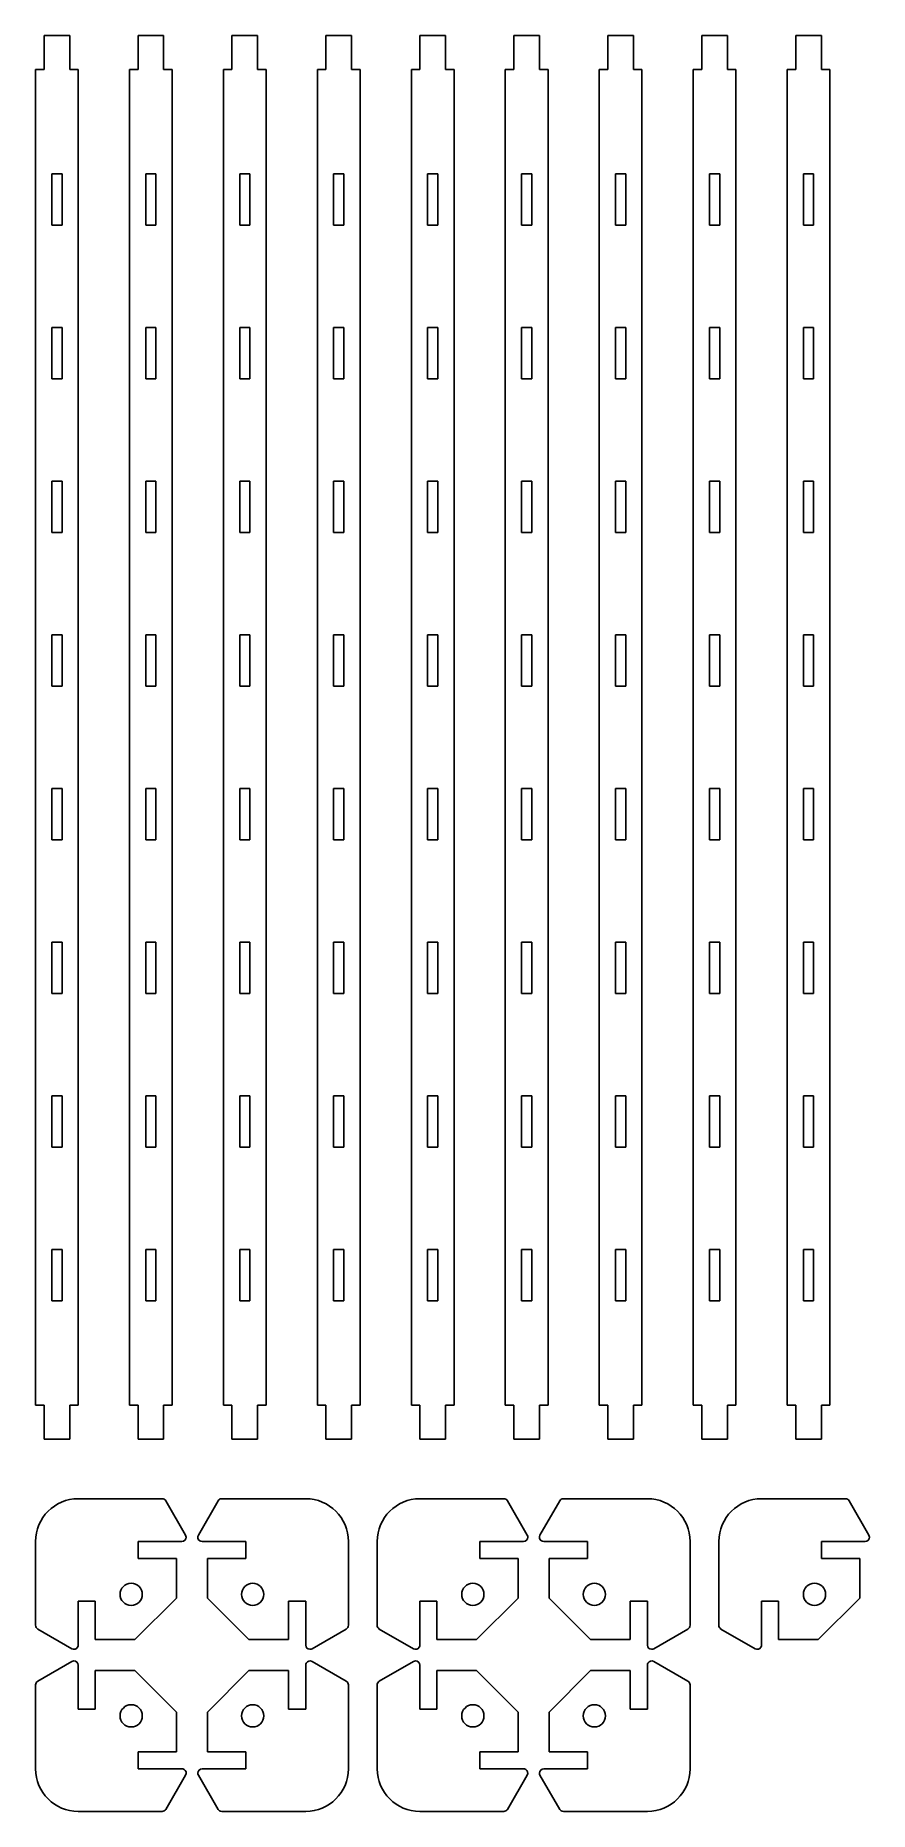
# Model space of a CAD drawing. Extents: x 154 to 431, y 120 to 710.
import ezdxf

# ---------------------------------------------------------------- set-up
doc = ezdxf.new("R2010")
doc.units = 0
doc.header["$MEASUREMENT"] = 0
doc.layers.get('0').update_dxf_attribs({"linetype": 'CONTINUOUS'})

# ---------------------------------------------------------------- blocks, each defined once
blk = doc.blocks.new('BLOCK_2')
at = {"color": 7}
blk.add_open_spline([(416.3, 192.45), (416.3, 194.48), (414.65, 196.13), (412.62, 196.13), (410.58, 196.13), (408.93, 194.48), (408.93, 192.45), (408.93, 190.41), (410.58, 188.76), (412.62, 188.76), (414.65, 188.76), (416.3, 190.41), (416.3, 192.45), (416.3, 192.45), (416.3, 192.45), (416.3, 192.45)], degree=3, knots=[0, 0, 0, 0, 1, 1, 1, 2, 2, 2, 3, 3, 3, 4, 4, 4, 5, 5, 5, 5], dxfattribs=at)
blk = doc.blocks.new('BLOCK_3')
at = {"color": 7}
blk.add_open_spline([(429.44, 210.02), (430.22, 210.02), (430.86, 210.66), (430.86, 211.44), (430.86, 211.69), (430.79, 211.93), (430.67, 212.15)], degree=3, knots=[0, 0, 0, 0, 1, 1, 1, 2, 2, 2, 2], dxfattribs=at)
blk = doc.blocks.new('BLOCK_4')
at = {"color": 7}
blk.add_lwpolyline([(414.89, 210.02), (429.44, 210.02)], dxfattribs=at)
blk = doc.blocks.new('BLOCK_5')
at = {"color": 7}
blk.add_lwpolyline([(413.87, 177.42), (427.64, 191.19)], dxfattribs=at)
blk = doc.blocks.new('BLOCK_6')
at = {"color": 7}
blk.add_lwpolyline([(400.71, 177.42), (413.87, 177.42)], dxfattribs=at)
blk = doc.blocks.new('BLOCK_7')
at = {"color": 7}
blk.add_lwpolyline([(395.04, 190.18), (400.71, 190.18)], dxfattribs=at)
blk = doc.blocks.new('BLOCK_8')
at = {"color": 7}
blk.add_lwpolyline([(395.04, 175.63), (395.04, 190.18)], dxfattribs=at)
blk = doc.blocks.new('BLOCK_9')
at = {"color": 7}
blk.add_open_spline([(392.92, 174.4), (393.6, 174.01), (394.46, 174.24), (394.85, 174.92), (394.98, 175.13), (395.04, 175.38), (395.04, 175.63)], degree=3, knots=[0, 0, 0, 0, 1, 1, 1, 2, 2, 2, 2], dxfattribs=at)
blk = doc.blocks.new('BLOCK_10')
at = {"color": 7}
blk.add_open_spline([(380.87, 182.17), (380.87, 181.67), (381.14, 181.2), (381.58, 180.95)], degree=3, dxfattribs=at)
blk = doc.blocks.new('BLOCK_11')
at = {"color": 7}
blk.add_lwpolyline([(380.87, 210.02), (380.87, 182.17)], dxfattribs=at)
blk = doc.blocks.new('BLOCK_12')
at = {"color": 7}
blk.add_open_spline([(395.04, 224.2), (387.22, 224.2), (380.87, 217.85), (380.87, 210.02)], degree=3, dxfattribs=at)
blk = doc.blocks.new('BLOCK_13')
at = {"color": 7}
blk.add_lwpolyline([(422.89, 224.2), (395.04, 224.2)], dxfattribs=at)
blk = doc.blocks.new('BLOCK_14')
at = {"color": 7}
blk.add_open_spline([(424.12, 223.49), (423.87, 223.93), (423.4, 224.2), (422.89, 224.2)], degree=3, dxfattribs=at)
blk = doc.blocks.new('BLOCK_15')
at = {"color": 7}
blk.add_lwpolyline([(430.67, 212.15), (424.12, 223.49)], dxfattribs=at)
blk = doc.blocks.new('BLOCK_16')
at = {"color": 7}
blk.add_lwpolyline([(427.64, 204.35), (414.89, 204.35)], dxfattribs=at)
blk = doc.blocks.new('BLOCK_17')
at = {"color": 7}
blk.add_lwpolyline([(427.64, 191.19), (427.64, 204.35)], dxfattribs=at)
blk = doc.blocks.new('BLOCK_18')
at = {"color": 7}
blk.add_lwpolyline([(400.71, 190.18), (400.71, 177.42)], dxfattribs=at)
blk = doc.blocks.new('BLOCK_19')
at = {"color": 7}
blk.add_lwpolyline([(414.89, 204.35), (414.89, 210.02)], dxfattribs=at)
blk = doc.blocks.new('BLOCK_20')
at = {"color": 7}
blk.add_lwpolyline([(381.58, 180.95), (392.92, 174.4)], dxfattribs=at)
blk = doc.blocks.new('BLOCK_21')
at = {"color": 7}
blk.add_open_spline([(302.92, 192.45), (302.92, 194.48), (301.27, 196.13), (299.23, 196.13), (297.2, 196.13), (295.55, 194.48), (295.55, 192.45), (295.55, 190.41), (297.2, 188.76), (299.23, 188.76), (301.27, 188.76), (302.92, 190.41), (302.92, 192.45), (302.92, 192.45), (302.92, 192.45), (302.92, 192.45)], degree=3, knots=[0, 0, 0, 0, 1, 1, 1, 2, 2, 2, 3, 3, 3, 4, 4, 4, 5, 5, 5, 5], dxfattribs=at)
blk = doc.blocks.new('BLOCK_22')
at = {"color": 7}
blk.add_open_spline([(316.05, 210.02), (316.84, 210.02), (317.47, 210.66), (317.47, 211.44), (317.47, 211.69), (317.41, 211.93), (317.28, 212.15)], degree=3, knots=[0, 0, 0, 0, 1, 1, 1, 2, 2, 2, 2], dxfattribs=at)
blk = doc.blocks.new('BLOCK_23')
at = {"color": 7}
blk.add_lwpolyline([(301.5, 204.35), (301.5, 210.02)], dxfattribs=at)
blk = doc.blocks.new('BLOCK_24')
at = {"color": 7}
blk.add_lwpolyline([(314.26, 191.19), (314.26, 204.35)], dxfattribs=at)
blk = doc.blocks.new('BLOCK_25')
at = {"color": 7}
blk.add_lwpolyline([(300.49, 177.42), (314.26, 191.19)], dxfattribs=at)
blk = doc.blocks.new('BLOCK_26')
at = {"color": 7}
blk.add_lwpolyline([(287.33, 177.42), (300.49, 177.42)], dxfattribs=at)
blk = doc.blocks.new('BLOCK_27')
at = {"color": 7}
blk.add_lwpolyline([(281.66, 190.18), (287.33, 190.18)], dxfattribs=at)
blk = doc.blocks.new('BLOCK_28')
at = {"color": 7}
blk.add_lwpolyline([(281.66, 175.63), (281.66, 190.18)], dxfattribs=at)
blk = doc.blocks.new('BLOCK_29')
at = {"color": 7}
blk.add_open_spline([(279.53, 174.4), (280.21, 174.01), (281.08, 174.24), (281.47, 174.92), (281.59, 175.13), (281.66, 175.38), (281.66, 175.63)], degree=3, knots=[0, 0, 0, 0, 1, 1, 1, 2, 2, 2, 2], dxfattribs=at)
blk = doc.blocks.new('BLOCK_30')
at = {"color": 7}
blk.add_lwpolyline([(268.19, 180.95), (279.53, 174.4)], dxfattribs=at)
blk = doc.blocks.new('BLOCK_31')
at = {"color": 7}
blk.add_open_spline([(267.48, 182.17), (267.48, 181.67), (267.75, 181.2), (268.19, 180.95)], degree=3, dxfattribs=at)
blk = doc.blocks.new('BLOCK_32')
at = {"color": 7}
blk.add_lwpolyline([(267.48, 210.02), (267.48, 182.17)], dxfattribs=at)
blk = doc.blocks.new('BLOCK_33')
at = {"color": 7}
blk.add_open_spline([(281.66, 224.2), (273.83, 224.2), (267.48, 217.85), (267.48, 210.02)], degree=3, dxfattribs=at)
blk = doc.blocks.new('BLOCK_34')
at = {"color": 7}
blk.add_open_spline([(310.73, 223.49), (310.48, 223.93), (310.01, 224.2), (309.51, 224.2)], degree=3, dxfattribs=at)
blk = doc.blocks.new('BLOCK_35')
at = {"color": 7}
blk.add_lwpolyline([(317.28, 212.15), (310.73, 223.49)], dxfattribs=at)
blk = doc.blocks.new('BLOCK_36')
at = {"color": 7}
blk.add_lwpolyline([(287.33, 190.18), (287.33, 177.42)], dxfattribs=at)
blk = doc.blocks.new('BLOCK_37')
at = {"color": 7}
blk.add_lwpolyline([(301.5, 210.02), (316.05, 210.02)], dxfattribs=at)
blk = doc.blocks.new('BLOCK_38')
at = {"color": 7}
blk.add_lwpolyline([(309.51, 224.2), (281.66, 224.2)], dxfattribs=at)
blk = doc.blocks.new('BLOCK_39')
at = {"color": 7}
blk.add_lwpolyline([(314.26, 204.35), (301.5, 204.35)], dxfattribs=at)
blk = doc.blocks.new('BLOCK_40')
at = {"color": 7}
blk.add_open_spline([(343.25, 192.45), (343.25, 194.48), (341.6, 196.13), (339.56, 196.13), (337.53, 196.13), (335.88, 194.48), (335.88, 192.45), (335.88, 190.41), (337.53, 188.76), (339.56, 188.76), (341.6, 188.76), (343.25, 190.41), (343.25, 192.45), (343.25, 192.45), (343.25, 192.45), (343.25, 192.45)], degree=3, knots=[0, 0, 0, 0, 1, 1, 1, 2, 2, 2, 3, 3, 3, 4, 4, 4, 5, 5, 5, 5], dxfattribs=at)
blk = doc.blocks.new('BLOCK_41')
at = {"color": 7}
blk.add_open_spline([(357.14, 175.63), (357.14, 174.84), (357.77, 174.21), (358.55, 174.21), (358.8, 174.21), (359.05, 174.28), (359.26, 174.4)], degree=3, knots=[0, 0, 0, 0, 1, 1, 1, 2, 2, 2, 2], dxfattribs=at)
blk = doc.blocks.new('BLOCK_42')
at = {"color": 7}
blk.add_lwpolyline([(357.14, 190.18), (357.14, 175.63)], dxfattribs=at)
blk = doc.blocks.new('BLOCK_43')
at = {"color": 7}
blk.add_lwpolyline([(351.47, 190.18), (357.14, 190.18)], dxfattribs=at)
blk = doc.blocks.new('BLOCK_44')
at = {"color": 7}
blk.add_lwpolyline([(351.47, 177.42), (351.47, 190.18)], dxfattribs=at)
blk = doc.blocks.new('BLOCK_45')
at = {"color": 7}
blk.add_lwpolyline([(338.31, 177.42), (351.47, 177.42)], dxfattribs=at)
blk = doc.blocks.new('BLOCK_46')
at = {"color": 7}
blk.add_lwpolyline([(324.54, 191.19), (338.31, 177.42)], dxfattribs=at)
blk = doc.blocks.new('BLOCK_47')
at = {"color": 7}
blk.add_lwpolyline([(324.54, 204.35), (324.54, 191.19)], dxfattribs=at)
blk = doc.blocks.new('BLOCK_48')
at = {"color": 7}
blk.add_lwpolyline([(337.29, 204.35), (324.54, 204.35)], dxfattribs=at)
blk = doc.blocks.new('BLOCK_49')
at = {"color": 7}
blk.add_lwpolyline([(337.29, 210.02), (337.29, 204.35)], dxfattribs=at)
blk = doc.blocks.new('BLOCK_50')
at = {"color": 7}
blk.add_lwpolyline([(322.74, 210.02), (337.29, 210.02)], dxfattribs=at)
blk = doc.blocks.new('BLOCK_51')
at = {"color": 7}
blk.add_open_spline([(321.51, 212.15), (321.12, 211.47), (321.35, 210.6), (322.03, 210.21), (322.25, 210.09), (322.49, 210.02), (322.74, 210.02)], degree=3, knots=[0, 0, 0, 0, 1, 1, 1, 2, 2, 2, 2], dxfattribs=at)
blk = doc.blocks.new('BLOCK_52')
at = {"color": 7}
blk.add_lwpolyline([(328.06, 223.49), (321.51, 212.15)], dxfattribs=at)
blk = doc.blocks.new('BLOCK_53')
at = {"color": 7}
blk.add_open_spline([(329.29, 224.2), (328.78, 224.2), (328.31, 223.93), (328.06, 223.49)], degree=3, dxfattribs=at)
blk = doc.blocks.new('BLOCK_54')
at = {"color": 7}
blk.add_lwpolyline([(357.14, 224.2), (329.29, 224.2)], dxfattribs=at)
blk = doc.blocks.new('BLOCK_55')
at = {"color": 7}
blk.add_open_spline([(371.31, 210.02), (371.31, 217.85), (364.96, 224.2), (357.14, 224.2)], degree=3, dxfattribs=at)
blk = doc.blocks.new('BLOCK_56')
at = {"color": 7}
blk.add_lwpolyline([(371.31, 182.17), (371.31, 210.02)], dxfattribs=at)
blk = doc.blocks.new('BLOCK_57')
at = {"color": 7}
blk.add_open_spline([(370.6, 180.95), (371.04, 181.2), (371.31, 181.67), (371.31, 182.17)], degree=3, dxfattribs=at)
blk = doc.blocks.new('BLOCK_58')
at = {"color": 7}
blk.add_lwpolyline([(359.26, 174.4), (370.6, 180.95)], dxfattribs=at)
blk = doc.blocks.new('BLOCK_59')
at = {"color": 7}
blk.add_open_spline([(322.74, 134.54), (321.96, 134.54), (321.32, 133.91), (321.32, 133.13), (321.32, 132.88), (321.39, 132.63), (321.51, 132.42)], degree=3, knots=[0, 0, 0, 0, 1, 1, 1, 2, 2, 2, 2], dxfattribs=at)
blk = doc.blocks.new('BLOCK_60')
at = {"color": 7}
blk.add_lwpolyline([(337.29, 134.54), (322.74, 134.54)], dxfattribs=at)
blk = doc.blocks.new('BLOCK_61')
at = {"color": 7}
blk.add_lwpolyline([(337.29, 140.21), (337.29, 134.54)], dxfattribs=at)
blk = doc.blocks.new('BLOCK_62')
at = {"color": 7}
blk.add_lwpolyline([(324.54, 153.37), (324.54, 140.21)], dxfattribs=at)
blk = doc.blocks.new('BLOCK_63')
at = {"color": 7}
blk.add_lwpolyline([(338.31, 167.14), (324.54, 153.37)], dxfattribs=at)
blk = doc.blocks.new('BLOCK_64')
at = {"color": 7}
blk.add_lwpolyline([(351.47, 167.14), (338.31, 167.14)], dxfattribs=at)
blk = doc.blocks.new('BLOCK_65')
at = {"color": 7}
blk.add_lwpolyline([(357.14, 168.94), (357.14, 154.39)], dxfattribs=at)
blk = doc.blocks.new('BLOCK_66')
at = {"color": 7}
blk.add_open_spline([(359.26, 170.17), (358.58, 170.56), (357.72, 170.33), (357.33, 169.65), (357.2, 169.43), (357.14, 169.19), (357.14, 168.94)], degree=3, knots=[0, 0, 0, 0, 1, 1, 1, 2, 2, 2, 2], dxfattribs=at)
blk = doc.blocks.new('BLOCK_67')
at = {"color": 7}
blk.add_lwpolyline([(370.6, 163.62), (359.26, 170.17)], dxfattribs=at)
blk = doc.blocks.new('BLOCK_68')
at = {"color": 7}
blk.add_open_spline([(371.31, 162.39), (371.31, 162.9), (371.04, 163.37), (370.6, 163.62)], degree=3, dxfattribs=at)
blk = doc.blocks.new('BLOCK_69')
at = {"color": 7}
blk.add_open_spline([(357.14, 120.37), (364.96, 120.37), (371.31, 126.72), (371.31, 134.54)], degree=3, dxfattribs=at)
blk = doc.blocks.new('BLOCK_70')
at = {"color": 7}
blk.add_lwpolyline([(329.29, 120.37), (357.14, 120.37)], dxfattribs=at)
blk = doc.blocks.new('BLOCK_71')
at = {"color": 7}
blk.add_open_spline([(328.06, 121.08), (328.31, 120.64), (328.78, 120.37), (329.29, 120.37)], degree=3, dxfattribs=at)
blk = doc.blocks.new('BLOCK_72')
at = {"color": 7}
blk.add_lwpolyline([(321.51, 132.42), (328.06, 121.08)], dxfattribs=at)
blk = doc.blocks.new('BLOCK_73')
at = {"color": 7}
blk.add_lwpolyline([(324.54, 140.21), (337.29, 140.21)], dxfattribs=at)
blk = doc.blocks.new('BLOCK_74')
at = {"color": 7}
blk.add_lwpolyline([(351.47, 154.39), (351.47, 167.14)], dxfattribs=at)
blk = doc.blocks.new('BLOCK_75')
at = {"color": 7}
blk.add_open_spline([(343.25, 152.12), (343.25, 154.15), (341.6, 155.8), (339.56, 155.8), (337.53, 155.8), (335.88, 154.15), (335.88, 152.12), (335.88, 150.08), (337.53, 148.43), (339.56, 148.43), (341.6, 148.43), (343.25, 150.08), (343.25, 152.12), (343.25, 152.12), (343.25, 152.12), (343.25, 152.12)], degree=3, knots=[0, 0, 0, 0, 1, 1, 1, 2, 2, 2, 3, 3, 3, 4, 4, 4, 5, 5, 5, 5], dxfattribs=at)
blk = doc.blocks.new('BLOCK_76')
at = {"color": 7}
blk.add_lwpolyline([(357.14, 154.39), (351.47, 154.39)], dxfattribs=at)
blk = doc.blocks.new('BLOCK_77')
at = {"color": 7}
blk.add_lwpolyline([(371.31, 134.54), (371.31, 162.39)], dxfattribs=at)
blk = doc.blocks.new('BLOCK_78')
at = {"color": 7}
blk.add_open_spline([(302.92, 152.12), (302.92, 154.15), (301.27, 155.8), (299.23, 155.8), (297.2, 155.8), (295.55, 154.15), (295.55, 152.12), (295.55, 150.08), (297.2, 148.43), (299.23, 148.43), (301.27, 148.43), (302.92, 150.08), (302.92, 152.12), (302.92, 152.12), (302.92, 152.12), (302.92, 152.12)], degree=3, knots=[0, 0, 0, 0, 1, 1, 1, 2, 2, 2, 3, 3, 3, 4, 4, 4, 5, 5, 5, 5], dxfattribs=at)
blk = doc.blocks.new('BLOCK_79')
at = {"color": 7}
blk.add_open_spline([(281.66, 168.94), (281.66, 169.72), (281.02, 170.36), (280.24, 170.36), (279.99, 170.36), (279.75, 170.29), (279.53, 170.17)], degree=3, knots=[0, 0, 0, 0, 1, 1, 1, 2, 2, 2, 2], dxfattribs=at)
blk = doc.blocks.new('BLOCK_80')
at = {"color": 7}
blk.add_lwpolyline([(281.66, 154.39), (281.66, 168.94)], dxfattribs=at)
blk = doc.blocks.new('BLOCK_81')
at = {"color": 7}
blk.add_lwpolyline([(314.26, 153.37), (300.49, 167.14)], dxfattribs=at)
blk = doc.blocks.new('BLOCK_82')
at = {"color": 7}
blk.add_lwpolyline([(314.26, 140.21), (314.26, 153.37)], dxfattribs=at)
blk = doc.blocks.new('BLOCK_83')
at = {"color": 7}
blk.add_lwpolyline([(316.05, 134.54), (301.5, 134.54)], dxfattribs=at)
blk = doc.blocks.new('BLOCK_84')
at = {"color": 7}
blk.add_open_spline([(317.28, 132.42), (317.67, 133.1), (317.44, 133.96), (316.76, 134.35), (316.55, 134.48), (316.3, 134.54), (316.05, 134.54)], degree=3, knots=[0, 0, 0, 0, 1, 1, 1, 2, 2, 2, 2], dxfattribs=at)
blk = doc.blocks.new('BLOCK_85')
at = {"color": 7}
blk.add_lwpolyline([(310.73, 121.08), (317.28, 132.42)], dxfattribs=at)
blk = doc.blocks.new('BLOCK_86')
at = {"color": 7}
blk.add_open_spline([(309.51, 120.37), (310.01, 120.37), (310.48, 120.64), (310.73, 121.08)], degree=3, dxfattribs=at)
blk = doc.blocks.new('BLOCK_87')
at = {"color": 7}
blk.add_lwpolyline([(281.66, 120.37), (309.51, 120.37)], dxfattribs=at)
blk = doc.blocks.new('BLOCK_88')
at = {"color": 7}
blk.add_open_spline([(267.48, 134.54), (267.48, 126.72), (273.83, 120.37), (281.66, 120.37)], degree=3, dxfattribs=at)
blk = doc.blocks.new('BLOCK_89')
at = {"color": 7}
blk.add_open_spline([(268.19, 163.62), (267.75, 163.37), (267.48, 162.9), (267.48, 162.39)], degree=3, dxfattribs=at)
blk = doc.blocks.new('BLOCK_90')
at = {"color": 7}
blk.add_lwpolyline([(279.53, 170.17), (268.19, 163.62)], dxfattribs=at)
blk = doc.blocks.new('BLOCK_91')
at = {"color": 7}
blk.add_lwpolyline([(287.33, 167.14), (287.33, 154.39)], dxfattribs=at)
blk = doc.blocks.new('BLOCK_92')
at = {"color": 7}
blk.add_lwpolyline([(301.5, 140.21), (314.26, 140.21)], dxfattribs=at)
blk = doc.blocks.new('BLOCK_93')
at = {"color": 7}
blk.add_lwpolyline([(301.5, 134.54), (301.5, 140.21)], dxfattribs=at)
blk = doc.blocks.new('BLOCK_94')
at = {"color": 7}
blk.add_lwpolyline([(267.48, 162.39), (267.48, 134.54)], dxfattribs=at)
blk = doc.blocks.new('BLOCK_95')
at = {"color": 7}
blk.add_lwpolyline([(287.33, 154.39), (281.66, 154.39)], dxfattribs=at)
blk = doc.blocks.new('BLOCK_96')
at = {"color": 7}
blk.add_lwpolyline([(300.49, 167.14), (287.33, 167.14)], dxfattribs=at)
blk = doc.blocks.new('BLOCK_97')
at = {"color": 7}
blk.add_open_spline([(189.53, 192.45), (189.53, 194.48), (187.88, 196.13), (185.85, 196.13), (183.81, 196.13), (182.16, 194.48), (182.16, 192.45), (182.16, 190.41), (183.81, 188.76), (185.85, 188.76), (187.88, 188.76), (189.53, 190.41), (189.53, 192.45), (189.53, 192.45), (189.53, 192.45), (189.53, 192.45)], degree=3, knots=[0, 0, 0, 0, 1, 1, 1, 2, 2, 2, 3, 3, 3, 4, 4, 4, 5, 5, 5, 5], dxfattribs=at)
blk = doc.blocks.new('BLOCK_98')
at = {"color": 7}
blk.add_open_spline([(202.67, 210.02), (203.45, 210.02), (204.08, 210.66), (204.08, 211.44), (204.08, 211.69), (204.02, 211.93), (203.89, 212.15)], degree=3, knots=[0, 0, 0, 0, 1, 1, 1, 2, 2, 2, 2], dxfattribs=at)
blk = doc.blocks.new('BLOCK_99')
at = {"color": 7}
blk.add_lwpolyline([(188.11, 204.35), (188.11, 210.02)], dxfattribs=at)
blk = doc.blocks.new('BLOCK_100')
at = {"color": 7}
blk.add_lwpolyline([(200.87, 191.19), (200.87, 204.35)], dxfattribs=at)
blk = doc.blocks.new('BLOCK_101')
at = {"color": 7}
blk.add_lwpolyline([(187.1, 177.42), (200.87, 191.19)], dxfattribs=at)
blk = doc.blocks.new('BLOCK_102')
at = {"color": 7}
blk.add_lwpolyline([(173.94, 177.42), (187.1, 177.42)], dxfattribs=at)
blk = doc.blocks.new('BLOCK_103')
at = {"color": 7}
blk.add_open_spline([(154.1, 182.17), (154.1, 181.67), (154.37, 181.2), (154.81, 180.95)], degree=3, dxfattribs=at)
blk = doc.blocks.new('BLOCK_104')
at = {"color": 7}
blk.add_lwpolyline([(154.1, 210.02), (154.1, 182.17)], dxfattribs=at)
blk = doc.blocks.new('BLOCK_105')
at = {"color": 7}
blk.add_lwpolyline([(196.12, 224.2), (168.27, 224.2)], dxfattribs=at)
blk = doc.blocks.new('BLOCK_106')
at = {"color": 7}
blk.add_lwpolyline([(203.89, 212.15), (197.35, 223.49)], dxfattribs=at)
blk = doc.blocks.new('BLOCK_107')
at = {"color": 7}
blk.add_lwpolyline([(173.94, 190.18), (173.94, 177.42)], dxfattribs=at)
blk = doc.blocks.new('BLOCK_108')
at = {"color": 7}
blk.add_lwpolyline([(154.81, 180.95), (166.15, 174.4)], dxfattribs=at)
blk = doc.blocks.new('BLOCK_109')
at = {"color": 7}
blk.add_open_spline([(166.15, 174.4), (166.82, 174.01), (167.69, 174.24), (168.08, 174.92), (168.21, 175.13), (168.27, 175.38), (168.27, 175.63)], degree=3, knots=[0, 0, 0, 0, 1, 1, 1, 2, 2, 2, 2], dxfattribs=at)
blk = doc.blocks.new('BLOCK_110')
at = {"color": 7}
blk.add_open_spline([(168.27, 224.2), (160.44, 224.2), (154.1, 217.85), (154.1, 210.02)], degree=3, dxfattribs=at)
blk = doc.blocks.new('BLOCK_111')
at = {"color": 7}
blk.add_lwpolyline([(188.11, 210.02), (202.67, 210.02)], dxfattribs=at)
blk = doc.blocks.new('BLOCK_112')
at = {"color": 7}
blk.add_lwpolyline([(168.27, 190.18), (173.94, 190.18)], dxfattribs=at)
blk = doc.blocks.new('BLOCK_113')
at = {"color": 7}
blk.add_lwpolyline([(168.27, 175.63), (168.27, 190.18)], dxfattribs=at)
blk = doc.blocks.new('BLOCK_114')
at = {"color": 7}
blk.add_lwpolyline([(200.87, 204.35), (188.11, 204.35)], dxfattribs=at)
blk = doc.blocks.new('BLOCK_115')
at = {"color": 7}
blk.add_open_spline([(197.35, 223.49), (197.1, 223.93), (196.63, 224.2), (196.12, 224.2)], degree=3, dxfattribs=at)
blk = doc.blocks.new('BLOCK_116')
at = {"color": 7}
blk.add_open_spline([(229.86, 192.45), (229.86, 194.48), (228.21, 196.13), (226.18, 196.13), (224.14, 196.13), (222.49, 194.48), (222.49, 192.45), (222.49, 190.41), (224.14, 188.76), (226.18, 188.76), (228.21, 188.76), (229.86, 190.41), (229.86, 192.45), (229.86, 192.45), (229.86, 192.45), (229.86, 192.45)], degree=3, knots=[0, 0, 0, 0, 1, 1, 1, 2, 2, 2, 3, 3, 3, 4, 4, 4, 5, 5, 5, 5], dxfattribs=at)
blk = doc.blocks.new('BLOCK_117')
at = {"color": 7}
blk.add_open_spline([(243.75, 175.63), (243.75, 174.84), (244.39, 174.21), (245.17, 174.21), (245.42, 174.21), (245.66, 174.28), (245.88, 174.4)], degree=3, knots=[0, 0, 0, 0, 1, 1, 1, 2, 2, 2, 2], dxfattribs=at)
blk = doc.blocks.new('BLOCK_118')
at = {"color": 7}
blk.add_lwpolyline([(243.75, 190.18), (243.75, 175.63)], dxfattribs=at)
blk = doc.blocks.new('BLOCK_119')
at = {"color": 7}
blk.add_lwpolyline([(238.08, 190.18), (243.75, 190.18)], dxfattribs=at)
blk = doc.blocks.new('BLOCK_120')
at = {"color": 7}
blk.add_lwpolyline([(238.08, 177.42), (238.08, 190.18)], dxfattribs=at)
blk = doc.blocks.new('BLOCK_121')
at = {"color": 7}
blk.add_lwpolyline([(224.92, 177.42), (238.08, 177.42)], dxfattribs=at)
blk = doc.blocks.new('BLOCK_122')
at = {"color": 7}
blk.add_lwpolyline([(211.15, 191.19), (224.92, 177.42)], dxfattribs=at)
blk = doc.blocks.new('BLOCK_123')
at = {"color": 7}
blk.add_lwpolyline([(211.15, 204.35), (211.15, 191.19)], dxfattribs=at)
blk = doc.blocks.new('BLOCK_124')
at = {"color": 7}
blk.add_lwpolyline([(223.91, 204.35), (211.15, 204.35)], dxfattribs=at)
blk = doc.blocks.new('BLOCK_125')
at = {"color": 7}
blk.add_lwpolyline([(209.36, 210.02), (223.91, 210.02)], dxfattribs=at)
blk = doc.blocks.new('BLOCK_126')
at = {"color": 7}
blk.add_lwpolyline([(214.67, 223.49), (208.13, 212.15)], dxfattribs=at)
blk = doc.blocks.new('BLOCK_127')
at = {"color": 7}
blk.add_open_spline([(215.9, 224.2), (215.4, 224.2), (214.93, 223.93), (214.67, 223.49)], degree=3, dxfattribs=at)
blk = doc.blocks.new('BLOCK_128')
at = {"color": 7}
blk.add_lwpolyline([(243.75, 224.2), (215.9, 224.2)], dxfattribs=at)
blk = doc.blocks.new('BLOCK_129')
at = {"color": 7}
blk.add_lwpolyline([(257.92, 182.17), (257.92, 210.02)], dxfattribs=at)
blk = doc.blocks.new('BLOCK_130')
at = {"color": 7}
blk.add_open_spline([(257.22, 180.95), (257.65, 181.2), (257.92, 181.67), (257.92, 182.17)], degree=3, dxfattribs=at)
blk = doc.blocks.new('BLOCK_131')
at = {"color": 7}
blk.add_open_spline([(208.13, 212.15), (207.74, 211.47), (207.97, 210.6), (208.65, 210.21), (208.86, 210.09), (209.11, 210.02), (209.36, 210.02)], degree=3, knots=[0, 0, 0, 0, 1, 1, 1, 2, 2, 2, 2], dxfattribs=at)
blk = doc.blocks.new('BLOCK_132')
at = {"color": 7}
blk.add_lwpolyline([(223.91, 210.02), (223.91, 204.35)], dxfattribs=at)
blk = doc.blocks.new('BLOCK_133')
at = {"color": 7}
blk.add_open_spline([(257.92, 210.02), (257.92, 217.85), (251.58, 224.2), (243.75, 224.2)], degree=3, dxfattribs=at)
blk = doc.blocks.new('BLOCK_134')
at = {"color": 7}
blk.add_lwpolyline([(245.88, 174.4), (257.22, 180.95)], dxfattribs=at)
blk = doc.blocks.new('BLOCK_135')
at = {"color": 7}
blk.add_lwpolyline([(238.08, 167.14), (224.92, 167.14)], dxfattribs=at)
blk = doc.blocks.new('BLOCK_136')
at = {"color": 7}
blk.add_lwpolyline([(211.15, 140.21), (223.91, 140.21)], dxfattribs=at)
blk = doc.blocks.new('BLOCK_137')
at = {"color": 7}
blk.add_lwpolyline([(238.08, 154.39), (238.08, 167.14)], dxfattribs=at)
blk = doc.blocks.new('BLOCK_138')
at = {"color": 7}
blk.add_open_spline([(245.88, 170.17), (245.2, 170.56), (244.33, 170.33), (243.94, 169.65), (243.82, 169.43), (243.75, 169.19), (243.75, 168.94)], degree=3, knots=[0, 0, 0, 0, 1, 1, 1, 2, 2, 2, 2], dxfattribs=at)
blk = doc.blocks.new('BLOCK_139')
at = {"color": 7}
blk.add_open_spline([(209.36, 134.54), (208.57, 134.54), (207.94, 133.91), (207.94, 133.13), (207.94, 132.88), (208, 132.63), (208.13, 132.42)], degree=3, knots=[0, 0, 0, 0, 1, 1, 1, 2, 2, 2, 2], dxfattribs=at)
blk = doc.blocks.new('BLOCK_140')
at = {"color": 7}
blk.add_open_spline([(257.92, 162.39), (257.92, 162.9), (257.65, 163.37), (257.22, 163.62)], degree=3, dxfattribs=at)
blk = doc.blocks.new('BLOCK_141')
at = {"color": 7}
blk.add_open_spline([(214.67, 121.08), (214.93, 120.64), (215.4, 120.37), (215.9, 120.37)], degree=3, dxfattribs=at)
blk = doc.blocks.new('BLOCK_142')
at = {"color": 7}
blk.add_lwpolyline([(243.75, 154.39), (238.08, 154.39)], dxfattribs=at)
blk = doc.blocks.new('BLOCK_143')
at = {"color": 7}
blk.add_lwpolyline([(243.75, 168.94), (243.75, 154.39)], dxfattribs=at)
blk = doc.blocks.new('BLOCK_144')
at = {"color": 7}
blk.add_lwpolyline([(257.22, 163.62), (245.88, 170.17)], dxfattribs=at)
blk = doc.blocks.new('BLOCK_145')
at = {"color": 7}
blk.add_lwpolyline([(257.92, 134.54), (257.92, 162.39)], dxfattribs=at)
blk = doc.blocks.new('BLOCK_146')
at = {"color": 7}
blk.add_open_spline([(243.75, 120.37), (251.58, 120.37), (257.92, 126.72), (257.92, 134.54)], degree=3, dxfattribs=at)
blk = doc.blocks.new('BLOCK_147')
at = {"color": 7}
blk.add_lwpolyline([(215.9, 120.37), (243.75, 120.37)], dxfattribs=at)
blk = doc.blocks.new('BLOCK_148')
at = {"color": 7}
blk.add_lwpolyline([(208.13, 132.42), (214.67, 121.08)], dxfattribs=at)
blk = doc.blocks.new('BLOCK_149')
at = {"color": 7}
blk.add_lwpolyline([(223.91, 134.54), (209.36, 134.54)], dxfattribs=at)
blk = doc.blocks.new('BLOCK_150')
at = {"color": 7}
blk.add_open_spline([(229.86, 152.12), (229.86, 154.15), (228.21, 155.8), (226.18, 155.8), (224.14, 155.8), (222.49, 154.15), (222.49, 152.12), (222.49, 150.08), (224.14, 148.43), (226.18, 148.43), (228.21, 148.43), (229.86, 150.08), (229.86, 152.12), (229.86, 152.12), (229.86, 152.12), (229.86, 152.12)], degree=3, knots=[0, 0, 0, 0, 1, 1, 1, 2, 2, 2, 3, 3, 3, 4, 4, 4, 5, 5, 5, 5], dxfattribs=at)
blk = doc.blocks.new('BLOCK_151')
at = {"color": 7}
blk.add_lwpolyline([(211.15, 153.37), (211.15, 140.21)], dxfattribs=at)
blk = doc.blocks.new('BLOCK_152')
at = {"color": 7}
blk.add_lwpolyline([(224.92, 167.14), (211.15, 153.37)], dxfattribs=at)
blk = doc.blocks.new('BLOCK_153')
at = {"color": 7}
blk.add_lwpolyline([(223.91, 140.21), (223.91, 134.54)], dxfattribs=at)
blk = doc.blocks.new('BLOCK_154')
at = {"color": 7}
blk.add_open_spline([(189.53, 152.12), (189.53, 154.15), (187.88, 155.8), (185.85, 155.8), (183.81, 155.8), (182.16, 154.15), (182.16, 152.12), (182.16, 150.08), (183.81, 148.43), (185.85, 148.43), (187.88, 148.43), (189.53, 150.08), (189.53, 152.12), (189.53, 152.12), (189.53, 152.12), (189.53, 152.12)], degree=3, knots=[0, 0, 0, 0, 1, 1, 1, 2, 2, 2, 3, 3, 3, 4, 4, 4, 5, 5, 5, 5], dxfattribs=at)
blk = doc.blocks.new('BLOCK_155')
at = {"color": 7}
blk.add_open_spline([(168.27, 168.94), (168.27, 169.72), (167.64, 170.36), (166.85, 170.36), (166.61, 170.36), (166.36, 170.29), (166.15, 170.17)], degree=3, knots=[0, 0, 0, 0, 1, 1, 1, 2, 2, 2, 2], dxfattribs=at)
blk = doc.blocks.new('BLOCK_156')
at = {"color": 7}
blk.add_lwpolyline([(168.27, 154.39), (168.27, 168.94)], dxfattribs=at)
blk = doc.blocks.new('BLOCK_157')
at = {"color": 7}
blk.add_lwpolyline([(187.1, 167.14), (173.94, 167.14)], dxfattribs=at)
blk = doc.blocks.new('BLOCK_158')
at = {"color": 7}
blk.add_lwpolyline([(200.87, 153.37), (187.1, 167.14)], dxfattribs=at)
blk = doc.blocks.new('BLOCK_159')
at = {"color": 7}
blk.add_lwpolyline([(200.87, 140.21), (200.87, 153.37)], dxfattribs=at)
blk = doc.blocks.new('BLOCK_160')
at = {"color": 7}
blk.add_lwpolyline([(202.67, 134.54), (188.11, 134.54)], dxfattribs=at)
blk = doc.blocks.new('BLOCK_161')
at = {"color": 7}
blk.add_open_spline([(203.89, 132.42), (204.29, 133.1), (204.05, 133.96), (203.38, 134.35), (203.16, 134.48), (202.92, 134.54), (202.67, 134.54)], degree=3, knots=[0, 0, 0, 0, 1, 1, 1, 2, 2, 2, 2], dxfattribs=at)
blk = doc.blocks.new('BLOCK_162')
at = {"color": 7}
blk.add_open_spline([(196.12, 120.37), (196.63, 120.37), (197.1, 120.64), (197.35, 121.08)], degree=3, dxfattribs=at)
blk = doc.blocks.new('BLOCK_163')
at = {"color": 7}
blk.add_lwpolyline([(168.27, 120.37), (196.12, 120.37)], dxfattribs=at)
blk = doc.blocks.new('BLOCK_164')
at = {"color": 7}
blk.add_open_spline([(154.1, 134.54), (154.1, 126.72), (160.44, 120.37), (168.27, 120.37)], degree=3, dxfattribs=at)
blk = doc.blocks.new('BLOCK_165')
at = {"color": 7}
blk.add_lwpolyline([(154.1, 162.39), (154.1, 134.54)], dxfattribs=at)
blk = doc.blocks.new('BLOCK_166')
at = {"color": 7}
blk.add_open_spline([(154.81, 163.62), (154.37, 163.37), (154.1, 162.9), (154.1, 162.39)], degree=3, dxfattribs=at)
blk = doc.blocks.new('BLOCK_167')
at = {"color": 7}
blk.add_lwpolyline([(166.15, 170.17), (154.81, 163.62)], dxfattribs=at)
blk = doc.blocks.new('BLOCK_168')
at = {"color": 7}
blk.add_lwpolyline([(173.94, 167.14), (173.94, 154.39)], dxfattribs=at)
blk = doc.blocks.new('BLOCK_169')
at = {"color": 7}
blk.add_lwpolyline([(188.11, 134.54), (188.11, 140.21)], dxfattribs=at)
blk = doc.blocks.new('BLOCK_170')
at = {"color": 7}
blk.add_lwpolyline([(197.35, 121.08), (203.89, 132.42)], dxfattribs=at)
blk = doc.blocks.new('BLOCK_171')
at = {"color": 7}
blk.add_lwpolyline([(188.11, 140.21), (200.87, 140.21)], dxfattribs=at)
blk = doc.blocks.new('BLOCK_172')
at = {"color": 7}
blk.add_lwpolyline([(173.94, 154.39), (168.27, 154.39)], dxfattribs=at)
blk = doc.blocks.new('BLOCK_173')
at = {"color": 7}
blk.add_lwpolyline([(412.33, 647.05), (412.33, 664.06)], dxfattribs=at)
blk = doc.blocks.new('BLOCK_174')
at = {"color": 7}
blk.add_lwpolyline([(412.33, 664.06), (408.93, 664.06)], dxfattribs=at)
blk = doc.blocks.new('BLOCK_175')
at = {"color": 7}
blk.add_lwpolyline([(408.93, 664.06), (408.93, 647.05)], dxfattribs=at)
blk = doc.blocks.new('BLOCK_176')
at = {"color": 7}
blk.add_lwpolyline([(408.93, 647.05), (412.33, 647.05)], dxfattribs=at)
blk = doc.blocks.new('BLOCK_177')
at = {"color": 7}
blk.add_lwpolyline([(412.33, 596.02), (412.33, 613.03)], dxfattribs=at)
blk = doc.blocks.new('BLOCK_178')
at = {"color": 7}
blk.add_lwpolyline([(412.33, 613.03), (408.93, 613.03)], dxfattribs=at)
blk = doc.blocks.new('BLOCK_179')
at = {"color": 7}
blk.add_lwpolyline([(408.93, 613.03), (408.93, 596.02)], dxfattribs=at)
blk = doc.blocks.new('BLOCK_180')
at = {"color": 7}
blk.add_lwpolyline([(408.93, 596.02), (412.33, 596.02)], dxfattribs=at)
blk = doc.blocks.new('BLOCK_181')
at = {"color": 7}
blk.add_lwpolyline([(412.33, 545), (412.33, 562.01)], dxfattribs=at)
blk = doc.blocks.new('BLOCK_182')
at = {"color": 7}
blk.add_lwpolyline([(412.33, 562.01), (408.93, 562.01)], dxfattribs=at)
blk = doc.blocks.new('BLOCK_183')
at = {"color": 7}
blk.add_lwpolyline([(408.93, 562.01), (408.93, 545)], dxfattribs=at)
blk = doc.blocks.new('BLOCK_184')
at = {"color": 7}
blk.add_lwpolyline([(408.93, 545), (412.33, 545)], dxfattribs=at)
blk = doc.blocks.new('BLOCK_185')
at = {"color": 7}
blk.add_lwpolyline([(412.33, 493.98), (412.33, 510.98)], dxfattribs=at)
blk = doc.blocks.new('BLOCK_186')
at = {"color": 7}
blk.add_lwpolyline([(412.33, 510.98), (408.93, 510.98)], dxfattribs=at)
blk = doc.blocks.new('BLOCK_187')
at = {"color": 7}
blk.add_lwpolyline([(408.93, 510.98), (408.93, 493.98)], dxfattribs=at)
blk = doc.blocks.new('BLOCK_188')
at = {"color": 7}
blk.add_lwpolyline([(408.93, 493.98), (412.33, 493.98)], dxfattribs=at)
blk = doc.blocks.new('BLOCK_189')
at = {"color": 7}
blk.add_lwpolyline([(412.33, 442.95), (412.33, 459.96)], dxfattribs=at)
blk = doc.blocks.new('BLOCK_190')
at = {"color": 7}
blk.add_lwpolyline([(412.33, 459.96), (408.93, 459.96)], dxfattribs=at)
blk = doc.blocks.new('BLOCK_191')
at = {"color": 7}
blk.add_lwpolyline([(408.93, 459.96), (408.93, 442.95)], dxfattribs=at)
blk = doc.blocks.new('BLOCK_192')
at = {"color": 7}
blk.add_lwpolyline([(408.93, 442.95), (412.33, 442.95)], dxfattribs=at)
blk = doc.blocks.new('BLOCK_193')
at = {"color": 7}
blk.add_lwpolyline([(412.33, 391.93), (412.33, 408.94)], dxfattribs=at)
blk = doc.blocks.new('BLOCK_194')
at = {"color": 7}
blk.add_lwpolyline([(412.33, 408.94), (408.93, 408.94)], dxfattribs=at)
blk = doc.blocks.new('BLOCK_195')
at = {"color": 7}
blk.add_lwpolyline([(408.93, 408.94), (408.93, 391.93)], dxfattribs=at)
blk = doc.blocks.new('BLOCK_196')
at = {"color": 7}
blk.add_lwpolyline([(408.93, 391.93), (412.33, 391.93)], dxfattribs=at)
blk = doc.blocks.new('BLOCK_197')
at = {"color": 7}
blk.add_lwpolyline([(403.55, 698.64), (403.55, 255.3)], dxfattribs=at)
blk = doc.blocks.new('BLOCK_198')
at = {"color": 7}
blk.add_lwpolyline([(406.38, 698.64), (403.55, 698.64)], dxfattribs=at)
blk = doc.blocks.new('BLOCK_199')
at = {"color": 7}
blk.add_lwpolyline([(406.38, 709.98), (406.38, 698.64)], dxfattribs=at)
blk = doc.blocks.new('BLOCK_200')
at = {"color": 7}
blk.add_lwpolyline([(414.89, 709.98), (406.38, 709.98)], dxfattribs=at)
blk = doc.blocks.new('BLOCK_201')
at = {"color": 7}
blk.add_lwpolyline([(414.89, 698.64), (414.89, 709.98)], dxfattribs=at)
blk = doc.blocks.new('BLOCK_202')
at = {"color": 7}
blk.add_lwpolyline([(417.72, 255.3), (417.72, 698.64)], dxfattribs=at)
blk = doc.blocks.new('BLOCK_203')
at = {"color": 7}
blk.add_lwpolyline([(414.89, 255.3), (417.72, 255.3)], dxfattribs=at)
blk = doc.blocks.new('BLOCK_204')
at = {"color": 7}
blk.add_lwpolyline([(414.89, 243.96), (414.89, 255.3)], dxfattribs=at)
blk = doc.blocks.new('BLOCK_205')
at = {"color": 7}
blk.add_lwpolyline([(406.38, 243.96), (414.89, 243.96)], dxfattribs=at)
blk = doc.blocks.new('BLOCK_206')
at = {"color": 7}
blk.add_lwpolyline([(406.38, 255.3), (406.38, 243.96)], dxfattribs=at)
blk = doc.blocks.new('BLOCK_207')
at = {"color": 7}
blk.add_lwpolyline([(403.55, 255.3), (406.38, 255.3)], dxfattribs=at)
blk = doc.blocks.new('BLOCK_208')
at = {"color": 7}
blk.add_lwpolyline([(412.33, 289.88), (412.33, 306.89)], dxfattribs=at)
blk = doc.blocks.new('BLOCK_209')
at = {"color": 7}
blk.add_lwpolyline([(412.33, 306.89), (408.93, 306.89)], dxfattribs=at)
blk = doc.blocks.new('BLOCK_210')
at = {"color": 7}
blk.add_lwpolyline([(408.93, 306.89), (408.93, 289.88)], dxfattribs=at)
blk = doc.blocks.new('BLOCK_211')
at = {"color": 7}
blk.add_lwpolyline([(408.93, 289.88), (412.33, 289.88)], dxfattribs=at)
blk = doc.blocks.new('BLOCK_212')
at = {"color": 7}
blk.add_lwpolyline([(412.33, 340.91), (412.33, 357.91)], dxfattribs=at)
blk = doc.blocks.new('BLOCK_213')
at = {"color": 7}
blk.add_lwpolyline([(412.33, 357.91), (408.93, 357.91)], dxfattribs=at)
blk = doc.blocks.new('BLOCK_214')
at = {"color": 7}
blk.add_lwpolyline([(408.93, 357.91), (408.93, 340.91)], dxfattribs=at)
blk = doc.blocks.new('BLOCK_215')
at = {"color": 7}
blk.add_lwpolyline([(408.93, 340.91), (412.33, 340.91)], dxfattribs=at)
blk = doc.blocks.new('BLOCK_216')
at = {"color": 7}
blk.add_lwpolyline([(417.72, 698.64), (414.89, 698.64)], dxfattribs=at)
blk = doc.blocks.new('BLOCK_217')
at = {"color": 7}
blk.add_lwpolyline([(381.15, 647.05), (381.15, 664.06)], dxfattribs=at)
blk = doc.blocks.new('BLOCK_218')
at = {"color": 7}
blk.add_lwpolyline([(381.15, 664.06), (377.75, 664.06)], dxfattribs=at)
blk = doc.blocks.new('BLOCK_219')
at = {"color": 7}
blk.add_lwpolyline([(377.75, 664.06), (377.75, 647.05)], dxfattribs=at)
blk = doc.blocks.new('BLOCK_220')
at = {"color": 7}
blk.add_lwpolyline([(377.75, 647.05), (381.15, 647.05)], dxfattribs=at)
blk = doc.blocks.new('BLOCK_221')
at = {"color": 7}
blk.add_lwpolyline([(381.15, 596.02), (381.15, 613.03)], dxfattribs=at)
blk = doc.blocks.new('BLOCK_222')
at = {"color": 7}
blk.add_lwpolyline([(381.15, 613.03), (377.75, 613.03)], dxfattribs=at)
blk = doc.blocks.new('BLOCK_223')
at = {"color": 7}
blk.add_lwpolyline([(377.75, 613.03), (377.75, 596.02)], dxfattribs=at)
blk = doc.blocks.new('BLOCK_224')
at = {"color": 7}
blk.add_lwpolyline([(377.75, 596.02), (381.15, 596.02)], dxfattribs=at)
blk = doc.blocks.new('BLOCK_225')
at = {"color": 7}
blk.add_lwpolyline([(381.15, 545), (381.15, 562.01)], dxfattribs=at)
blk = doc.blocks.new('BLOCK_226')
at = {"color": 7}
blk.add_lwpolyline([(381.15, 562.01), (377.75, 562.01)], dxfattribs=at)
blk = doc.blocks.new('BLOCK_227')
at = {"color": 7}
blk.add_lwpolyline([(377.75, 562.01), (377.75, 545)], dxfattribs=at)
blk = doc.blocks.new('BLOCK_228')
at = {"color": 7}
blk.add_lwpolyline([(377.75, 545), (381.15, 545)], dxfattribs=at)
blk = doc.blocks.new('BLOCK_229')
at = {"color": 7}
blk.add_lwpolyline([(381.15, 493.98), (381.15, 510.98)], dxfattribs=at)
blk = doc.blocks.new('BLOCK_230')
at = {"color": 7}
blk.add_lwpolyline([(381.15, 510.98), (377.75, 510.98)], dxfattribs=at)
blk = doc.blocks.new('BLOCK_231')
at = {"color": 7}
blk.add_lwpolyline([(377.75, 510.98), (377.75, 493.98)], dxfattribs=at)
blk = doc.blocks.new('BLOCK_232')
at = {"color": 7}
blk.add_lwpolyline([(377.75, 493.98), (381.15, 493.98)], dxfattribs=at)
blk = doc.blocks.new('BLOCK_233')
at = {"color": 7}
blk.add_lwpolyline([(381.15, 442.95), (381.15, 459.96)], dxfattribs=at)
blk = doc.blocks.new('BLOCK_234')
at = {"color": 7}
blk.add_lwpolyline([(381.15, 459.96), (377.75, 459.96)], dxfattribs=at)
blk = doc.blocks.new('BLOCK_235')
at = {"color": 7}
blk.add_lwpolyline([(377.75, 459.96), (377.75, 442.95)], dxfattribs=at)
blk = doc.blocks.new('BLOCK_236')
at = {"color": 7}
blk.add_lwpolyline([(377.75, 442.95), (381.15, 442.95)], dxfattribs=at)
blk = doc.blocks.new('BLOCK_237')
at = {"color": 7}
blk.add_lwpolyline([(381.15, 391.93), (381.15, 408.94)], dxfattribs=at)
blk = doc.blocks.new('BLOCK_238')
at = {"color": 7}
blk.add_lwpolyline([(381.15, 408.94), (377.75, 408.94)], dxfattribs=at)
blk = doc.blocks.new('BLOCK_239')
at = {"color": 7}
blk.add_lwpolyline([(377.75, 408.94), (377.75, 391.93)], dxfattribs=at)
blk = doc.blocks.new('BLOCK_240')
at = {"color": 7}
blk.add_lwpolyline([(377.75, 391.93), (381.15, 391.93)], dxfattribs=at)
blk = doc.blocks.new('BLOCK_241')
at = {"color": 7}
blk.add_lwpolyline([(372.37, 698.64), (372.37, 255.3)], dxfattribs=at)
blk = doc.blocks.new('BLOCK_242')
at = {"color": 7}
blk.add_lwpolyline([(375.2, 698.64), (372.37, 698.64)], dxfattribs=at)
blk = doc.blocks.new('BLOCK_243')
at = {"color": 7}
blk.add_lwpolyline([(375.2, 709.98), (375.2, 698.64)], dxfattribs=at)
blk = doc.blocks.new('BLOCK_244')
at = {"color": 7}
blk.add_lwpolyline([(383.71, 709.98), (375.2, 709.98)], dxfattribs=at)
blk = doc.blocks.new('BLOCK_245')
at = {"color": 7}
blk.add_lwpolyline([(383.71, 698.64), (383.71, 709.98)], dxfattribs=at)
blk = doc.blocks.new('BLOCK_246')
at = {"color": 7}
blk.add_lwpolyline([(386.54, 255.3), (386.54, 698.64)], dxfattribs=at)
blk = doc.blocks.new('BLOCK_247')
at = {"color": 7}
blk.add_lwpolyline([(375.2, 243.96), (383.71, 243.96)], dxfattribs=at)
blk = doc.blocks.new('BLOCK_248')
at = {"color": 7}
blk.add_lwpolyline([(375.2, 255.3), (375.2, 243.96)], dxfattribs=at)
blk = doc.blocks.new('BLOCK_249')
at = {"color": 7}
blk.add_lwpolyline([(372.37, 255.3), (375.2, 255.3)], dxfattribs=at)
blk = doc.blocks.new('BLOCK_250')
at = {"color": 7}
blk.add_lwpolyline([(381.15, 289.88), (381.15, 306.89)], dxfattribs=at)
blk = doc.blocks.new('BLOCK_251')
at = {"color": 7}
blk.add_lwpolyline([(381.15, 306.89), (377.75, 306.89)], dxfattribs=at)
blk = doc.blocks.new('BLOCK_252')
at = {"color": 7}
blk.add_lwpolyline([(377.75, 306.89), (377.75, 289.88)], dxfattribs=at)
blk = doc.blocks.new('BLOCK_253')
at = {"color": 7}
blk.add_lwpolyline([(377.75, 289.88), (381.15, 289.88)], dxfattribs=at)
blk = doc.blocks.new('BLOCK_254')
at = {"color": 7}
blk.add_lwpolyline([(381.15, 340.91), (381.15, 357.91)], dxfattribs=at)
blk = doc.blocks.new('BLOCK_255')
at = {"color": 7}
blk.add_lwpolyline([(381.15, 357.91), (377.75, 357.91)], dxfattribs=at)
blk = doc.blocks.new('BLOCK_256')
at = {"color": 7}
blk.add_lwpolyline([(377.75, 357.91), (377.75, 340.91)], dxfattribs=at)
blk = doc.blocks.new('BLOCK_257')
at = {"color": 7}
blk.add_lwpolyline([(377.75, 340.91), (381.15, 340.91)], dxfattribs=at)
blk = doc.blocks.new('BLOCK_258')
at = {"color": 7}
blk.add_lwpolyline([(383.71, 243.96), (383.71, 255.3)], dxfattribs=at)
blk = doc.blocks.new('BLOCK_259')
at = {"color": 7}
blk.add_lwpolyline([(386.54, 698.64), (383.71, 698.64)], dxfattribs=at)
blk = doc.blocks.new('BLOCK_260')
at = {"color": 7}
blk.add_lwpolyline([(383.71, 255.3), (386.54, 255.3)], dxfattribs=at)
blk = doc.blocks.new('BLOCK_261')
at = {"color": 7}
blk.add_lwpolyline([(349.97, 647.05), (349.97, 664.06)], dxfattribs=at)
blk = doc.blocks.new('BLOCK_262')
at = {"color": 7}
blk.add_lwpolyline([(349.97, 664.06), (346.57, 664.06)], dxfattribs=at)
blk = doc.blocks.new('BLOCK_263')
at = {"color": 7}
blk.add_lwpolyline([(346.57, 664.06), (346.57, 647.05)], dxfattribs=at)
blk = doc.blocks.new('BLOCK_264')
at = {"color": 7}
blk.add_lwpolyline([(346.57, 647.05), (349.97, 647.05)], dxfattribs=at)
blk = doc.blocks.new('BLOCK_265')
at = {"color": 7}
blk.add_lwpolyline([(349.97, 596.02), (349.97, 613.03)], dxfattribs=at)
blk = doc.blocks.new('BLOCK_266')
at = {"color": 7}
blk.add_lwpolyline([(349.97, 613.03), (346.57, 613.03)], dxfattribs=at)
blk = doc.blocks.new('BLOCK_267')
at = {"color": 7}
blk.add_lwpolyline([(346.57, 613.03), (346.57, 596.02)], dxfattribs=at)
blk = doc.blocks.new('BLOCK_268')
at = {"color": 7}
blk.add_lwpolyline([(346.57, 596.02), (349.97, 596.02)], dxfattribs=at)
blk = doc.blocks.new('BLOCK_269')
at = {"color": 7}
blk.add_lwpolyline([(349.97, 545), (349.97, 562.01)], dxfattribs=at)
blk = doc.blocks.new('BLOCK_270')
at = {"color": 7}
blk.add_lwpolyline([(349.97, 562.01), (346.57, 562.01)], dxfattribs=at)
blk = doc.blocks.new('BLOCK_271')
at = {"color": 7}
blk.add_lwpolyline([(346.57, 562.01), (346.57, 545)], dxfattribs=at)
blk = doc.blocks.new('BLOCK_272')
at = {"color": 7}
blk.add_lwpolyline([(346.57, 545), (349.97, 545)], dxfattribs=at)
blk = doc.blocks.new('BLOCK_273')
at = {"color": 7}
blk.add_lwpolyline([(349.97, 493.98), (349.97, 510.98)], dxfattribs=at)
blk = doc.blocks.new('BLOCK_274')
at = {"color": 7}
blk.add_lwpolyline([(349.97, 510.98), (346.57, 510.98)], dxfattribs=at)
blk = doc.blocks.new('BLOCK_275')
at = {"color": 7}
blk.add_lwpolyline([(346.57, 510.98), (346.57, 493.98)], dxfattribs=at)
blk = doc.blocks.new('BLOCK_276')
at = {"color": 7}
blk.add_lwpolyline([(346.57, 493.98), (349.97, 493.98)], dxfattribs=at)
blk = doc.blocks.new('BLOCK_277')
at = {"color": 7}
blk.add_lwpolyline([(349.97, 442.95), (349.97, 459.96)], dxfattribs=at)
blk = doc.blocks.new('BLOCK_278')
at = {"color": 7}
blk.add_lwpolyline([(349.97, 459.96), (346.57, 459.96)], dxfattribs=at)
blk = doc.blocks.new('BLOCK_279')
at = {"color": 7}
blk.add_lwpolyline([(346.57, 459.96), (346.57, 442.95)], dxfattribs=at)
blk = doc.blocks.new('BLOCK_280')
at = {"color": 7}
blk.add_lwpolyline([(346.57, 442.95), (349.97, 442.95)], dxfattribs=at)
blk = doc.blocks.new('BLOCK_281')
at = {"color": 7}
blk.add_lwpolyline([(349.97, 391.93), (349.97, 408.94)], dxfattribs=at)
blk = doc.blocks.new('BLOCK_282')
at = {"color": 7}
blk.add_lwpolyline([(349.97, 408.94), (346.57, 408.94)], dxfattribs=at)
blk = doc.blocks.new('BLOCK_283')
at = {"color": 7}
blk.add_lwpolyline([(346.57, 408.94), (346.57, 391.93)], dxfattribs=at)
blk = doc.blocks.new('BLOCK_284')
at = {"color": 7}
blk.add_lwpolyline([(346.57, 391.93), (349.97, 391.93)], dxfattribs=at)
blk = doc.blocks.new('BLOCK_285')
at = {"color": 7}
blk.add_lwpolyline([(341.18, 698.64), (341.18, 255.3)], dxfattribs=at)
blk = doc.blocks.new('BLOCK_286')
at = {"color": 7}
blk.add_lwpolyline([(344.02, 698.64), (341.18, 698.64)], dxfattribs=at)
blk = doc.blocks.new('BLOCK_287')
at = {"color": 7}
blk.add_lwpolyline([(344.02, 709.98), (344.02, 698.64)], dxfattribs=at)
blk = doc.blocks.new('BLOCK_288')
at = {"color": 7}
blk.add_lwpolyline([(352.52, 709.98), (344.02, 709.98)], dxfattribs=at)
blk = doc.blocks.new('BLOCK_289')
at = {"color": 7}
blk.add_lwpolyline([(352.52, 698.64), (352.52, 709.98)], dxfattribs=at)
blk = doc.blocks.new('BLOCK_290')
at = {"color": 7}
blk.add_lwpolyline([(355.36, 255.3), (355.36, 698.64)], dxfattribs=at)
blk = doc.blocks.new('BLOCK_291')
at = {"color": 7}
blk.add_lwpolyline([(352.52, 255.3), (355.36, 255.3)], dxfattribs=at)
blk = doc.blocks.new('BLOCK_292')
at = {"color": 7}
blk.add_lwpolyline([(352.52, 243.96), (352.52, 255.3)], dxfattribs=at)
blk = doc.blocks.new('BLOCK_293')
at = {"color": 7}
blk.add_lwpolyline([(344.02, 243.96), (352.52, 243.96)], dxfattribs=at)
blk = doc.blocks.new('BLOCK_294')
at = {"color": 7}
blk.add_lwpolyline([(344.02, 255.3), (344.02, 243.96)], dxfattribs=at)
blk = doc.blocks.new('BLOCK_295')
at = {"color": 7}
blk.add_lwpolyline([(341.18, 255.3), (344.02, 255.3)], dxfattribs=at)
blk = doc.blocks.new('BLOCK_296')
at = {"color": 7}
blk.add_lwpolyline([(349.97, 289.88), (349.97, 306.89)], dxfattribs=at)
blk = doc.blocks.new('BLOCK_297')
at = {"color": 7}
blk.add_lwpolyline([(349.97, 306.89), (346.57, 306.89)], dxfattribs=at)
blk = doc.blocks.new('BLOCK_298')
at = {"color": 7}
blk.add_lwpolyline([(346.57, 306.89), (346.57, 289.88)], dxfattribs=at)
blk = doc.blocks.new('BLOCK_299')
at = {"color": 7}
blk.add_lwpolyline([(346.57, 289.88), (349.97, 289.88)], dxfattribs=at)
blk = doc.blocks.new('BLOCK_300')
at = {"color": 7}
blk.add_lwpolyline([(349.97, 340.91), (349.97, 357.91)], dxfattribs=at)
blk = doc.blocks.new('BLOCK_301')
at = {"color": 7}
blk.add_lwpolyline([(349.97, 357.91), (346.57, 357.91)], dxfattribs=at)
blk = doc.blocks.new('BLOCK_302')
at = {"color": 7}
blk.add_lwpolyline([(346.57, 357.91), (346.57, 340.91)], dxfattribs=at)
blk = doc.blocks.new('BLOCK_303')
at = {"color": 7}
blk.add_lwpolyline([(346.57, 340.91), (349.97, 340.91)], dxfattribs=at)
blk = doc.blocks.new('BLOCK_304')
at = {"color": 7}
blk.add_lwpolyline([(355.36, 698.64), (352.52, 698.64)], dxfattribs=at)
blk = doc.blocks.new('BLOCK_305')
at = {"color": 7}
blk.add_lwpolyline([(318.79, 647.05), (318.79, 664.06)], dxfattribs=at)
blk = doc.blocks.new('BLOCK_306')
at = {"color": 7}
blk.add_lwpolyline([(318.79, 664.06), (315.39, 664.06)], dxfattribs=at)
blk = doc.blocks.new('BLOCK_307')
at = {"color": 7}
blk.add_lwpolyline([(315.39, 664.06), (315.39, 647.05)], dxfattribs=at)
blk = doc.blocks.new('BLOCK_308')
at = {"color": 7}
blk.add_lwpolyline([(315.39, 647.05), (318.79, 647.05)], dxfattribs=at)
blk = doc.blocks.new('BLOCK_309')
at = {"color": 7}
blk.add_lwpolyline([(318.79, 596.02), (318.79, 613.03)], dxfattribs=at)
blk = doc.blocks.new('BLOCK_310')
at = {"color": 7}
blk.add_lwpolyline([(318.79, 613.03), (315.39, 613.03)], dxfattribs=at)
blk = doc.blocks.new('BLOCK_311')
at = {"color": 7}
blk.add_lwpolyline([(315.39, 613.03), (315.39, 596.02)], dxfattribs=at)
blk = doc.blocks.new('BLOCK_312')
at = {"color": 7}
blk.add_lwpolyline([(315.39, 596.02), (318.79, 596.02)], dxfattribs=at)
blk = doc.blocks.new('BLOCK_313')
at = {"color": 7}
blk.add_lwpolyline([(318.79, 545), (318.79, 562.01)], dxfattribs=at)
blk = doc.blocks.new('BLOCK_314')
at = {"color": 7}
blk.add_lwpolyline([(318.79, 562.01), (315.39, 562.01)], dxfattribs=at)
blk = doc.blocks.new('BLOCK_315')
at = {"color": 7}
blk.add_lwpolyline([(315.39, 562.01), (315.39, 545)], dxfattribs=at)
blk = doc.blocks.new('BLOCK_316')
at = {"color": 7}
blk.add_lwpolyline([(315.39, 545), (318.79, 545)], dxfattribs=at)
blk = doc.blocks.new('BLOCK_317')
at = {"color": 7}
blk.add_lwpolyline([(318.79, 493.98), (318.79, 510.98)], dxfattribs=at)
blk = doc.blocks.new('BLOCK_318')
at = {"color": 7}
blk.add_lwpolyline([(318.79, 510.98), (315.39, 510.98)], dxfattribs=at)
blk = doc.blocks.new('BLOCK_319')
at = {"color": 7}
blk.add_lwpolyline([(315.39, 510.98), (315.39, 493.98)], dxfattribs=at)
blk = doc.blocks.new('BLOCK_320')
at = {"color": 7}
blk.add_lwpolyline([(315.39, 493.98), (318.79, 493.98)], dxfattribs=at)
blk = doc.blocks.new('BLOCK_321')
at = {"color": 7}
blk.add_lwpolyline([(318.79, 442.95), (318.79, 459.96)], dxfattribs=at)
blk = doc.blocks.new('BLOCK_322')
at = {"color": 7}
blk.add_lwpolyline([(318.79, 459.96), (315.39, 459.96)], dxfattribs=at)
blk = doc.blocks.new('BLOCK_323')
at = {"color": 7}
blk.add_lwpolyline([(315.39, 459.96), (315.39, 442.95)], dxfattribs=at)
blk = doc.blocks.new('BLOCK_324')
at = {"color": 7}
blk.add_lwpolyline([(315.39, 442.95), (318.79, 442.95)], dxfattribs=at)
blk = doc.blocks.new('BLOCK_325')
at = {"color": 7}
blk.add_lwpolyline([(318.79, 391.93), (318.79, 408.94)], dxfattribs=at)
blk = doc.blocks.new('BLOCK_326')
at = {"color": 7}
blk.add_lwpolyline([(318.79, 408.94), (315.39, 408.94)], dxfattribs=at)
blk = doc.blocks.new('BLOCK_327')
at = {"color": 7}
blk.add_lwpolyline([(315.39, 408.94), (315.39, 391.93)], dxfattribs=at)
blk = doc.blocks.new('BLOCK_328')
at = {"color": 7}
blk.add_lwpolyline([(315.39, 391.93), (318.79, 391.93)], dxfattribs=at)
blk = doc.blocks.new('BLOCK_329')
at = {"color": 7}
blk.add_lwpolyline([(310, 698.64), (310, 255.3)], dxfattribs=at)
blk = doc.blocks.new('BLOCK_330')
at = {"color": 7}
blk.add_lwpolyline([(312.84, 709.98), (312.84, 698.64)], dxfattribs=at)
blk = doc.blocks.new('BLOCK_331')
at = {"color": 7}
blk.add_lwpolyline([(321.34, 709.98), (312.84, 709.98)], dxfattribs=at)
blk = doc.blocks.new('BLOCK_332')
at = {"color": 7}
blk.add_lwpolyline([(321.34, 698.64), (321.34, 709.98)], dxfattribs=at)
blk = doc.blocks.new('BLOCK_333')
at = {"color": 7}
blk.add_lwpolyline([(324.18, 255.3), (324.18, 698.64)], dxfattribs=at)
blk = doc.blocks.new('BLOCK_334')
at = {"color": 7}
blk.add_lwpolyline([(321.34, 243.96), (321.34, 255.3)], dxfattribs=at)
blk = doc.blocks.new('BLOCK_335')
at = {"color": 7}
blk.add_lwpolyline([(312.84, 243.96), (321.34, 243.96)], dxfattribs=at)
blk = doc.blocks.new('BLOCK_336')
at = {"color": 7}
blk.add_lwpolyline([(312.84, 255.3), (312.84, 243.96)], dxfattribs=at)
blk = doc.blocks.new('BLOCK_337')
at = {"color": 7}
blk.add_lwpolyline([(318.79, 289.88), (318.79, 306.89)], dxfattribs=at)
blk = doc.blocks.new('BLOCK_338')
at = {"color": 7}
blk.add_lwpolyline([(318.79, 306.89), (315.39, 306.89)], dxfattribs=at)
blk = doc.blocks.new('BLOCK_339')
at = {"color": 7}
blk.add_lwpolyline([(315.39, 306.89), (315.39, 289.88)], dxfattribs=at)
blk = doc.blocks.new('BLOCK_340')
at = {"color": 7}
blk.add_lwpolyline([(315.39, 289.88), (318.79, 289.88)], dxfattribs=at)
blk = doc.blocks.new('BLOCK_341')
at = {"color": 7}
blk.add_lwpolyline([(318.79, 340.91), (318.79, 357.91)], dxfattribs=at)
blk = doc.blocks.new('BLOCK_342')
at = {"color": 7}
blk.add_lwpolyline([(318.79, 357.91), (315.39, 357.91)], dxfattribs=at)
blk = doc.blocks.new('BLOCK_343')
at = {"color": 7}
blk.add_lwpolyline([(315.39, 357.91), (315.39, 340.91)], dxfattribs=at)
blk = doc.blocks.new('BLOCK_344')
at = {"color": 7}
blk.add_lwpolyline([(315.39, 340.91), (318.79, 340.91)], dxfattribs=at)
blk = doc.blocks.new('BLOCK_345')
at = {"color": 7}
blk.add_lwpolyline([(312.84, 698.64), (310, 698.64)], dxfattribs=at)
blk = doc.blocks.new('BLOCK_346')
at = {"color": 7}
blk.add_lwpolyline([(310, 255.3), (312.84, 255.3)], dxfattribs=at)
blk = doc.blocks.new('BLOCK_347')
at = {"color": 7}
blk.add_lwpolyline([(324.18, 698.64), (321.34, 698.64)], dxfattribs=at)
blk = doc.blocks.new('BLOCK_348')
at = {"color": 7}
blk.add_lwpolyline([(321.34, 255.3), (324.18, 255.3)], dxfattribs=at)
blk = doc.blocks.new('BLOCK_349')
at = {"color": 7}
blk.add_lwpolyline([(287.61, 647.05), (287.61, 664.06)], dxfattribs=at)
blk = doc.blocks.new('BLOCK_350')
at = {"color": 7}
blk.add_lwpolyline([(287.61, 664.06), (284.21, 664.06)], dxfattribs=at)
blk = doc.blocks.new('BLOCK_351')
at = {"color": 7}
blk.add_lwpolyline([(284.21, 664.06), (284.21, 647.05)], dxfattribs=at)
blk = doc.blocks.new('BLOCK_352')
at = {"color": 7}
blk.add_lwpolyline([(284.21, 647.05), (287.61, 647.05)], dxfattribs=at)
blk = doc.blocks.new('BLOCK_353')
at = {"color": 7}
blk.add_lwpolyline([(287.61, 596.02), (287.61, 613.03)], dxfattribs=at)
blk = doc.blocks.new('BLOCK_354')
at = {"color": 7}
blk.add_lwpolyline([(287.61, 613.03), (284.21, 613.03)], dxfattribs=at)
blk = doc.blocks.new('BLOCK_355')
at = {"color": 7}
blk.add_lwpolyline([(284.21, 613.03), (284.21, 596.02)], dxfattribs=at)
blk = doc.blocks.new('BLOCK_356')
at = {"color": 7}
blk.add_lwpolyline([(284.21, 596.02), (287.61, 596.02)], dxfattribs=at)
blk = doc.blocks.new('BLOCK_357')
at = {"color": 7}
blk.add_lwpolyline([(287.61, 545), (287.61, 562.01)], dxfattribs=at)
blk = doc.blocks.new('BLOCK_358')
at = {"color": 7}
blk.add_lwpolyline([(287.61, 562.01), (284.21, 562.01)], dxfattribs=at)
blk = doc.blocks.new('BLOCK_359')
at = {"color": 7}
blk.add_lwpolyline([(284.21, 562.01), (284.21, 545)], dxfattribs=at)
blk = doc.blocks.new('BLOCK_360')
at = {"color": 7}
blk.add_lwpolyline([(284.21, 545), (287.61, 545)], dxfattribs=at)
blk = doc.blocks.new('BLOCK_361')
at = {"color": 7}
blk.add_lwpolyline([(287.61, 493.98), (287.61, 510.98)], dxfattribs=at)
blk = doc.blocks.new('BLOCK_362')
at = {"color": 7}
blk.add_lwpolyline([(287.61, 510.98), (284.21, 510.98)], dxfattribs=at)
blk = doc.blocks.new('BLOCK_363')
at = {"color": 7}
blk.add_lwpolyline([(284.21, 510.98), (284.21, 493.98)], dxfattribs=at)
blk = doc.blocks.new('BLOCK_364')
at = {"color": 7}
blk.add_lwpolyline([(284.21, 493.98), (287.61, 493.98)], dxfattribs=at)
blk = doc.blocks.new('BLOCK_365')
at = {"color": 7}
blk.add_lwpolyline([(287.61, 442.95), (287.61, 459.96)], dxfattribs=at)
blk = doc.blocks.new('BLOCK_366')
at = {"color": 7}
blk.add_lwpolyline([(287.61, 459.96), (284.21, 459.96)], dxfattribs=at)
blk = doc.blocks.new('BLOCK_367')
at = {"color": 7}
blk.add_lwpolyline([(284.21, 459.96), (284.21, 442.95)], dxfattribs=at)
blk = doc.blocks.new('BLOCK_368')
at = {"color": 7}
blk.add_lwpolyline([(284.21, 442.95), (287.61, 442.95)], dxfattribs=at)
blk = doc.blocks.new('BLOCK_369')
at = {"color": 7}
blk.add_lwpolyline([(287.61, 391.93), (287.61, 408.94)], dxfattribs=at)
blk = doc.blocks.new('BLOCK_370')
at = {"color": 7}
blk.add_lwpolyline([(287.61, 408.94), (284.21, 408.94)], dxfattribs=at)
blk = doc.blocks.new('BLOCK_371')
at = {"color": 7}
blk.add_lwpolyline([(284.21, 408.94), (284.21, 391.93)], dxfattribs=at)
blk = doc.blocks.new('BLOCK_372')
at = {"color": 7}
blk.add_lwpolyline([(284.21, 391.93), (287.61, 391.93)], dxfattribs=at)
blk = doc.blocks.new('BLOCK_373')
at = {"color": 7}
blk.add_lwpolyline([(278.82, 698.64), (278.82, 255.3)], dxfattribs=at)
blk = doc.blocks.new('BLOCK_374')
at = {"color": 7}
blk.add_lwpolyline([(290.16, 709.98), (281.66, 709.98)], dxfattribs=at)
blk = doc.blocks.new('BLOCK_375')
at = {"color": 7}
blk.add_lwpolyline([(293, 255.3), (293, 698.64)], dxfattribs=at)
blk = doc.blocks.new('BLOCK_376')
at = {"color": 7}
blk.add_lwpolyline([(281.66, 243.96), (290.16, 243.96)], dxfattribs=at)
blk = doc.blocks.new('BLOCK_377')
at = {"color": 7}
blk.add_lwpolyline([(287.61, 289.88), (287.61, 306.89)], dxfattribs=at)
blk = doc.blocks.new('BLOCK_378')
at = {"color": 7}
blk.add_lwpolyline([(287.61, 306.89), (284.21, 306.89)], dxfattribs=at)
blk = doc.blocks.new('BLOCK_379')
at = {"color": 7}
blk.add_lwpolyline([(284.21, 306.89), (284.21, 289.88)], dxfattribs=at)
blk = doc.blocks.new('BLOCK_380')
at = {"color": 7}
blk.add_lwpolyline([(284.21, 289.88), (287.61, 289.88)], dxfattribs=at)
blk = doc.blocks.new('BLOCK_381')
at = {"color": 7}
blk.add_lwpolyline([(287.61, 340.91), (287.61, 357.91)], dxfattribs=at)
blk = doc.blocks.new('BLOCK_382')
at = {"color": 7}
blk.add_lwpolyline([(287.61, 357.91), (284.21, 357.91)], dxfattribs=at)
blk = doc.blocks.new('BLOCK_383')
at = {"color": 7}
blk.add_lwpolyline([(284.21, 357.91), (284.21, 340.91)], dxfattribs=at)
blk = doc.blocks.new('BLOCK_384')
at = {"color": 7}
blk.add_lwpolyline([(284.21, 340.91), (287.61, 340.91)], dxfattribs=at)
blk = doc.blocks.new('BLOCK_385')
at = {"color": 7}
blk.add_lwpolyline([(290.16, 255.3), (293, 255.3)], dxfattribs=at)
blk = doc.blocks.new('BLOCK_386')
at = {"color": 7}
blk.add_lwpolyline([(281.66, 698.64), (278.82, 698.64)], dxfattribs=at)
blk = doc.blocks.new('BLOCK_387')
at = {"color": 7}
blk.add_lwpolyline([(278.82, 255.3), (281.66, 255.3)], dxfattribs=at)
blk = doc.blocks.new('BLOCK_388')
at = {"color": 7}
blk.add_lwpolyline([(293, 698.64), (290.16, 698.64)], dxfattribs=at)
blk = doc.blocks.new('BLOCK_389')
at = {"color": 7}
blk.add_lwpolyline([(281.66, 255.3), (281.66, 243.96)], dxfattribs=at)
blk = doc.blocks.new('BLOCK_390')
at = {"color": 7}
blk.add_lwpolyline([(290.16, 243.96), (290.16, 255.3)], dxfattribs=at)
blk = doc.blocks.new('BLOCK_391')
at = {"color": 7}
blk.add_lwpolyline([(281.66, 709.98), (281.66, 698.64)], dxfattribs=at)
blk = doc.blocks.new('BLOCK_392')
at = {"color": 7}
blk.add_lwpolyline([(290.16, 698.64), (290.16, 709.98)], dxfattribs=at)
blk = doc.blocks.new('BLOCK_393')
at = {"color": 7}
blk.add_lwpolyline([(256.43, 647.05), (256.43, 664.06)], dxfattribs=at)
blk = doc.blocks.new('BLOCK_394')
at = {"color": 7}
blk.add_lwpolyline([(256.43, 664.06), (253.03, 664.06)], dxfattribs=at)
blk = doc.blocks.new('BLOCK_395')
at = {"color": 7}
blk.add_lwpolyline([(253.03, 664.06), (253.03, 647.05)], dxfattribs=at)
blk = doc.blocks.new('BLOCK_396')
at = {"color": 7}
blk.add_lwpolyline([(253.03, 647.05), (256.43, 647.05)], dxfattribs=at)
blk = doc.blocks.new('BLOCK_397')
at = {"color": 7}
blk.add_lwpolyline([(256.43, 596.02), (256.43, 613.03)], dxfattribs=at)
blk = doc.blocks.new('BLOCK_398')
at = {"color": 7}
blk.add_lwpolyline([(256.43, 613.03), (253.03, 613.03)], dxfattribs=at)
blk = doc.blocks.new('BLOCK_399')
at = {"color": 7}
blk.add_lwpolyline([(253.03, 613.03), (253.03, 596.02)], dxfattribs=at)
blk = doc.blocks.new('BLOCK_400')
at = {"color": 7}
blk.add_lwpolyline([(253.03, 596.02), (256.43, 596.02)], dxfattribs=at)
blk = doc.blocks.new('BLOCK_401')
at = {"color": 7}
blk.add_lwpolyline([(256.43, 545), (256.43, 562.01)], dxfattribs=at)
blk = doc.blocks.new('BLOCK_402')
at = {"color": 7}
blk.add_lwpolyline([(256.43, 562.01), (253.03, 562.01)], dxfattribs=at)
blk = doc.blocks.new('BLOCK_403')
at = {"color": 7}
blk.add_lwpolyline([(253.03, 562.01), (253.03, 545)], dxfattribs=at)
blk = doc.blocks.new('BLOCK_404')
at = {"color": 7}
blk.add_lwpolyline([(253.03, 545), (256.43, 545)], dxfattribs=at)
blk = doc.blocks.new('BLOCK_405')
at = {"color": 7}
blk.add_lwpolyline([(256.43, 493.98), (256.43, 510.98)], dxfattribs=at)
blk = doc.blocks.new('BLOCK_406')
at = {"color": 7}
blk.add_lwpolyline([(256.43, 510.98), (253.03, 510.98)], dxfattribs=at)
blk = doc.blocks.new('BLOCK_407')
at = {"color": 7}
blk.add_lwpolyline([(253.03, 510.98), (253.03, 493.98)], dxfattribs=at)
blk = doc.blocks.new('BLOCK_408')
at = {"color": 7}
blk.add_lwpolyline([(253.03, 493.98), (256.43, 493.98)], dxfattribs=at)
blk = doc.blocks.new('BLOCK_409')
at = {"color": 7}
blk.add_lwpolyline([(256.43, 442.95), (256.43, 459.96)], dxfattribs=at)
blk = doc.blocks.new('BLOCK_410')
at = {"color": 7}
blk.add_lwpolyline([(256.43, 459.96), (253.03, 459.96)], dxfattribs=at)
blk = doc.blocks.new('BLOCK_411')
at = {"color": 7}
blk.add_lwpolyline([(253.03, 459.96), (253.03, 442.95)], dxfattribs=at)
blk = doc.blocks.new('BLOCK_412')
at = {"color": 7}
blk.add_lwpolyline([(253.03, 442.95), (256.43, 442.95)], dxfattribs=at)
blk = doc.blocks.new('BLOCK_413')
at = {"color": 7}
blk.add_lwpolyline([(256.43, 391.93), (256.43, 408.94)], dxfattribs=at)
blk = doc.blocks.new('BLOCK_414')
at = {"color": 7}
blk.add_lwpolyline([(256.43, 408.94), (253.03, 408.94)], dxfattribs=at)
blk = doc.blocks.new('BLOCK_415')
at = {"color": 7}
blk.add_lwpolyline([(253.03, 408.94), (253.03, 391.93)], dxfattribs=at)
blk = doc.blocks.new('BLOCK_416')
at = {"color": 7}
blk.add_lwpolyline([(253.03, 391.93), (256.43, 391.93)], dxfattribs=at)
blk = doc.blocks.new('BLOCK_417')
at = {"color": 7}
blk.add_lwpolyline([(247.64, 698.64), (247.64, 255.3)], dxfattribs=at)
blk = doc.blocks.new('BLOCK_418')
at = {"color": 7}
blk.add_lwpolyline([(258.98, 709.98), (250.48, 709.98)], dxfattribs=at)
blk = doc.blocks.new('BLOCK_419')
at = {"color": 7}
blk.add_lwpolyline([(258.98, 698.64), (258.98, 709.98)], dxfattribs=at)
blk = doc.blocks.new('BLOCK_420')
at = {"color": 7}
blk.add_lwpolyline([(261.81, 255.3), (261.81, 698.64)], dxfattribs=at)
blk = doc.blocks.new('BLOCK_421')
at = {"color": 7}
blk.add_lwpolyline([(250.48, 243.96), (258.98, 243.96)], dxfattribs=at)
blk = doc.blocks.new('BLOCK_422')
at = {"color": 7}
blk.add_lwpolyline([(256.43, 289.88), (256.43, 306.89)], dxfattribs=at)
blk = doc.blocks.new('BLOCK_423')
at = {"color": 7}
blk.add_lwpolyline([(256.43, 306.89), (253.03, 306.89)], dxfattribs=at)
blk = doc.blocks.new('BLOCK_424')
at = {"color": 7}
blk.add_lwpolyline([(253.03, 306.89), (253.03, 289.88)], dxfattribs=at)
blk = doc.blocks.new('BLOCK_425')
at = {"color": 7}
blk.add_lwpolyline([(253.03, 289.88), (256.43, 289.88)], dxfattribs=at)
blk = doc.blocks.new('BLOCK_426')
at = {"color": 7}
blk.add_lwpolyline([(256.43, 340.91), (256.43, 357.91)], dxfattribs=at)
blk = doc.blocks.new('BLOCK_427')
at = {"color": 7}
blk.add_lwpolyline([(256.43, 357.91), (253.03, 357.91)], dxfattribs=at)
blk = doc.blocks.new('BLOCK_428')
at = {"color": 7}
blk.add_lwpolyline([(253.03, 357.91), (253.03, 340.91)], dxfattribs=at)
blk = doc.blocks.new('BLOCK_429')
at = {"color": 7}
blk.add_lwpolyline([(253.03, 340.91), (256.43, 340.91)], dxfattribs=at)
blk = doc.blocks.new('BLOCK_430')
at = {"color": 7}
blk.add_lwpolyline([(258.98, 255.3), (261.81, 255.3)], dxfattribs=at)
blk = doc.blocks.new('BLOCK_431')
at = {"color": 7}
blk.add_lwpolyline([(247.64, 255.3), (250.48, 255.3)], dxfattribs=at)
blk = doc.blocks.new('BLOCK_432')
at = {"color": 7}
blk.add_lwpolyline([(258.98, 243.96), (258.98, 255.3)], dxfattribs=at)
blk = doc.blocks.new('BLOCK_433')
at = {"color": 7}
blk.add_lwpolyline([(250.48, 709.98), (250.48, 698.64)], dxfattribs=at)
blk = doc.blocks.new('BLOCK_434')
at = {"color": 7}
blk.add_lwpolyline([(250.48, 698.64), (247.64, 698.64)], dxfattribs=at)
blk = doc.blocks.new('BLOCK_435')
at = {"color": 7}
blk.add_lwpolyline([(250.48, 255.3), (250.48, 243.96)], dxfattribs=at)
blk = doc.blocks.new('BLOCK_436')
at = {"color": 7}
blk.add_lwpolyline([(261.81, 698.64), (258.98, 698.64)], dxfattribs=at)
blk = doc.blocks.new('BLOCK_437')
at = {"color": 7}
blk.add_lwpolyline([(225.25, 647.05), (225.25, 664.06)], dxfattribs=at)
blk = doc.blocks.new('BLOCK_438')
at = {"color": 7}
blk.add_lwpolyline([(225.25, 664.06), (221.85, 664.06)], dxfattribs=at)
blk = doc.blocks.new('BLOCK_439')
at = {"color": 7}
blk.add_lwpolyline([(221.85, 664.06), (221.85, 647.05)], dxfattribs=at)
blk = doc.blocks.new('BLOCK_440')
at = {"color": 7}
blk.add_lwpolyline([(221.85, 647.05), (225.25, 647.05)], dxfattribs=at)
blk = doc.blocks.new('BLOCK_441')
at = {"color": 7}
blk.add_lwpolyline([(225.25, 596.02), (225.25, 613.03)], dxfattribs=at)
blk = doc.blocks.new('BLOCK_442')
at = {"color": 7}
blk.add_lwpolyline([(225.25, 613.03), (221.85, 613.03)], dxfattribs=at)
blk = doc.blocks.new('BLOCK_443')
at = {"color": 7}
blk.add_lwpolyline([(221.85, 613.03), (221.85, 596.02)], dxfattribs=at)
blk = doc.blocks.new('BLOCK_444')
at = {"color": 7}
blk.add_lwpolyline([(221.85, 596.02), (225.25, 596.02)], dxfattribs=at)
blk = doc.blocks.new('BLOCK_445')
at = {"color": 7}
blk.add_lwpolyline([(225.25, 545), (225.25, 562.01)], dxfattribs=at)
blk = doc.blocks.new('BLOCK_446')
at = {"color": 7}
blk.add_lwpolyline([(225.25, 562.01), (221.85, 562.01)], dxfattribs=at)
blk = doc.blocks.new('BLOCK_447')
at = {"color": 7}
blk.add_lwpolyline([(221.85, 562.01), (221.85, 545)], dxfattribs=at)
blk = doc.blocks.new('BLOCK_448')
at = {"color": 7}
blk.add_lwpolyline([(221.85, 545), (225.25, 545)], dxfattribs=at)
blk = doc.blocks.new('BLOCK_449')
at = {"color": 7}
blk.add_lwpolyline([(225.25, 493.98), (225.25, 510.98)], dxfattribs=at)
blk = doc.blocks.new('BLOCK_450')
at = {"color": 7}
blk.add_lwpolyline([(225.25, 510.98), (221.85, 510.98)], dxfattribs=at)
blk = doc.blocks.new('BLOCK_451')
at = {"color": 7}
blk.add_lwpolyline([(221.85, 510.98), (221.85, 493.98)], dxfattribs=at)
blk = doc.blocks.new('BLOCK_452')
at = {"color": 7}
blk.add_lwpolyline([(221.85, 493.98), (225.25, 493.98)], dxfattribs=at)
blk = doc.blocks.new('BLOCK_453')
at = {"color": 7}
blk.add_lwpolyline([(225.25, 442.95), (225.25, 459.96)], dxfattribs=at)
blk = doc.blocks.new('BLOCK_454')
at = {"color": 7}
blk.add_lwpolyline([(225.25, 459.96), (221.85, 459.96)], dxfattribs=at)
blk = doc.blocks.new('BLOCK_455')
at = {"color": 7}
blk.add_lwpolyline([(221.85, 459.96), (221.85, 442.95)], dxfattribs=at)
blk = doc.blocks.new('BLOCK_456')
at = {"color": 7}
blk.add_lwpolyline([(221.85, 442.95), (225.25, 442.95)], dxfattribs=at)
blk = doc.blocks.new('BLOCK_457')
at = {"color": 7}
blk.add_lwpolyline([(225.25, 391.93), (225.25, 408.94)], dxfattribs=at)
blk = doc.blocks.new('BLOCK_458')
at = {"color": 7}
blk.add_lwpolyline([(225.25, 408.94), (221.85, 408.94)], dxfattribs=at)
blk = doc.blocks.new('BLOCK_459')
at = {"color": 7}
blk.add_lwpolyline([(221.85, 408.94), (221.85, 391.93)], dxfattribs=at)
blk = doc.blocks.new('BLOCK_460')
at = {"color": 7}
blk.add_lwpolyline([(221.85, 391.93), (225.25, 391.93)], dxfattribs=at)
blk = doc.blocks.new('BLOCK_461')
at = {"color": 7}
blk.add_lwpolyline([(216.46, 698.64), (216.46, 255.3)], dxfattribs=at)
blk = doc.blocks.new('BLOCK_462')
at = {"color": 7}
blk.add_lwpolyline([(219.3, 709.98), (219.3, 698.64)], dxfattribs=at)
blk = doc.blocks.new('BLOCK_463')
at = {"color": 7}
blk.add_lwpolyline([(227.8, 709.98), (219.3, 709.98)], dxfattribs=at)
blk = doc.blocks.new('BLOCK_464')
at = {"color": 7}
blk.add_lwpolyline([(227.8, 698.64), (227.8, 709.98)], dxfattribs=at)
blk = doc.blocks.new('BLOCK_465')
at = {"color": 7}
blk.add_lwpolyline([(230.63, 255.3), (230.63, 698.64)], dxfattribs=at)
blk = doc.blocks.new('BLOCK_466')
at = {"color": 7}
blk.add_lwpolyline([(227.8, 243.96), (227.8, 255.3)], dxfattribs=at)
blk = doc.blocks.new('BLOCK_467')
at = {"color": 7}
blk.add_lwpolyline([(219.3, 243.96), (227.8, 243.96)], dxfattribs=at)
blk = doc.blocks.new('BLOCK_468')
at = {"color": 7}
blk.add_lwpolyline([(219.3, 255.3), (219.3, 243.96)], dxfattribs=at)
blk = doc.blocks.new('BLOCK_469')
at = {"color": 7}
blk.add_lwpolyline([(225.25, 289.88), (225.25, 306.89)], dxfattribs=at)
blk = doc.blocks.new('BLOCK_470')
at = {"color": 7}
blk.add_lwpolyline([(225.25, 306.89), (221.85, 306.89)], dxfattribs=at)
blk = doc.blocks.new('BLOCK_471')
at = {"color": 7}
blk.add_lwpolyline([(221.85, 306.89), (221.85, 289.88)], dxfattribs=at)
blk = doc.blocks.new('BLOCK_472')
at = {"color": 7}
blk.add_lwpolyline([(221.85, 289.88), (225.25, 289.88)], dxfattribs=at)
blk = doc.blocks.new('BLOCK_473')
at = {"color": 7}
blk.add_lwpolyline([(225.25, 340.91), (225.25, 357.91)], dxfattribs=at)
blk = doc.blocks.new('BLOCK_474')
at = {"color": 7}
blk.add_lwpolyline([(225.25, 357.91), (221.85, 357.91)], dxfattribs=at)
blk = doc.blocks.new('BLOCK_475')
at = {"color": 7}
blk.add_lwpolyline([(221.85, 357.91), (221.85, 340.91)], dxfattribs=at)
blk = doc.blocks.new('BLOCK_476')
at = {"color": 7}
blk.add_lwpolyline([(221.85, 340.91), (225.25, 340.91)], dxfattribs=at)
blk = doc.blocks.new('BLOCK_477')
at = {"color": 7}
blk.add_lwpolyline([(219.3, 698.64), (216.46, 698.64)], dxfattribs=at)
blk = doc.blocks.new('BLOCK_478')
at = {"color": 7}
blk.add_lwpolyline([(216.46, 255.3), (219.3, 255.3)], dxfattribs=at)
blk = doc.blocks.new('BLOCK_479')
at = {"color": 7}
blk.add_lwpolyline([(230.63, 698.64), (227.8, 698.64)], dxfattribs=at)
blk = doc.blocks.new('BLOCK_480')
at = {"color": 7}
blk.add_lwpolyline([(227.8, 255.3), (230.63, 255.3)], dxfattribs=at)
blk = doc.blocks.new('BLOCK_481')
at = {"color": 7}
blk.add_lwpolyline([(194.07, 647.05), (194.07, 664.06)], dxfattribs=at)
blk = doc.blocks.new('BLOCK_482')
at = {"color": 7}
blk.add_lwpolyline([(194.07, 664.06), (190.67, 664.06)], dxfattribs=at)
blk = doc.blocks.new('BLOCK_483')
at = {"color": 7}
blk.add_lwpolyline([(190.67, 664.06), (190.67, 647.05)], dxfattribs=at)
blk = doc.blocks.new('BLOCK_484')
at = {"color": 7}
blk.add_lwpolyline([(190.67, 647.05), (194.07, 647.05)], dxfattribs=at)
blk = doc.blocks.new('BLOCK_485')
at = {"color": 7}
blk.add_lwpolyline([(194.07, 596.02), (194.07, 613.03)], dxfattribs=at)
blk = doc.blocks.new('BLOCK_486')
at = {"color": 7}
blk.add_lwpolyline([(194.07, 613.03), (190.67, 613.03)], dxfattribs=at)
blk = doc.blocks.new('BLOCK_487')
at = {"color": 7}
blk.add_lwpolyline([(190.67, 613.03), (190.67, 596.02)], dxfattribs=at)
blk = doc.blocks.new('BLOCK_488')
at = {"color": 7}
blk.add_lwpolyline([(190.67, 596.02), (194.07, 596.02)], dxfattribs=at)
blk = doc.blocks.new('BLOCK_489')
at = {"color": 7}
blk.add_lwpolyline([(194.07, 545), (194.07, 562.01)], dxfattribs=at)
blk = doc.blocks.new('BLOCK_490')
at = {"color": 7}
blk.add_lwpolyline([(194.07, 562.01), (190.67, 562.01)], dxfattribs=at)
blk = doc.blocks.new('BLOCK_491')
at = {"color": 7}
blk.add_lwpolyline([(190.67, 562.01), (190.67, 545)], dxfattribs=at)
blk = doc.blocks.new('BLOCK_492')
at = {"color": 7}
blk.add_lwpolyline([(190.67, 545), (194.07, 545)], dxfattribs=at)
blk = doc.blocks.new('BLOCK_493')
at = {"color": 7}
blk.add_lwpolyline([(194.07, 493.98), (194.07, 510.98)], dxfattribs=at)
blk = doc.blocks.new('BLOCK_494')
at = {"color": 7}
blk.add_lwpolyline([(194.07, 510.98), (190.67, 510.98)], dxfattribs=at)
blk = doc.blocks.new('BLOCK_495')
at = {"color": 7}
blk.add_lwpolyline([(190.67, 510.98), (190.67, 493.98)], dxfattribs=at)
blk = doc.blocks.new('BLOCK_496')
at = {"color": 7}
blk.add_lwpolyline([(190.67, 493.98), (194.07, 493.98)], dxfattribs=at)
blk = doc.blocks.new('BLOCK_497')
at = {"color": 7}
blk.add_lwpolyline([(194.07, 442.95), (194.07, 459.96)], dxfattribs=at)
blk = doc.blocks.new('BLOCK_498')
at = {"color": 7}
blk.add_lwpolyline([(194.07, 459.96), (190.67, 459.96)], dxfattribs=at)
blk = doc.blocks.new('BLOCK_499')
at = {"color": 7}
blk.add_lwpolyline([(190.67, 459.96), (190.67, 442.95)], dxfattribs=at)
blk = doc.blocks.new('BLOCK_500')
at = {"color": 7}
blk.add_lwpolyline([(190.67, 442.95), (194.07, 442.95)], dxfattribs=at)
blk = doc.blocks.new('BLOCK_501')
at = {"color": 7}
blk.add_lwpolyline([(194.07, 391.93), (194.07, 408.94)], dxfattribs=at)
blk = doc.blocks.new('BLOCK_502')
at = {"color": 7}
blk.add_lwpolyline([(194.07, 408.94), (190.67, 408.94)], dxfattribs=at)
blk = doc.blocks.new('BLOCK_503')
at = {"color": 7}
blk.add_lwpolyline([(190.67, 408.94), (190.67, 391.93)], dxfattribs=at)
blk = doc.blocks.new('BLOCK_504')
at = {"color": 7}
blk.add_lwpolyline([(190.67, 391.93), (194.07, 391.93)], dxfattribs=at)
blk = doc.blocks.new('BLOCK_505')
at = {"color": 7}
blk.add_lwpolyline([(185.28, 698.64), (185.28, 255.3)], dxfattribs=at)
blk = doc.blocks.new('BLOCK_506')
at = {"color": 7}
blk.add_lwpolyline([(188.11, 709.98), (188.11, 698.64)], dxfattribs=at)
blk = doc.blocks.new('BLOCK_507')
at = {"color": 7}
blk.add_lwpolyline([(196.62, 709.98), (188.11, 709.98)], dxfattribs=at)
blk = doc.blocks.new('BLOCK_508')
at = {"color": 7}
blk.add_lwpolyline([(196.62, 698.64), (196.62, 709.98)], dxfattribs=at)
blk = doc.blocks.new('BLOCK_509')
at = {"color": 7}
blk.add_lwpolyline([(199.45, 698.64), (196.62, 698.64)], dxfattribs=at)
blk = doc.blocks.new('BLOCK_510')
at = {"color": 7}
blk.add_lwpolyline([(199.45, 255.3), (199.45, 698.64)], dxfattribs=at)
blk = doc.blocks.new('BLOCK_511')
at = {"color": 7}
blk.add_lwpolyline([(196.62, 255.3), (199.45, 255.3)], dxfattribs=at)
blk = doc.blocks.new('BLOCK_512')
at = {"color": 7}
blk.add_lwpolyline([(188.11, 243.96), (196.62, 243.96)], dxfattribs=at)
blk = doc.blocks.new('BLOCK_513')
at = {"color": 7}
blk.add_lwpolyline([(185.28, 255.3), (188.11, 255.3)], dxfattribs=at)
blk = doc.blocks.new('BLOCK_514')
at = {"color": 7}
blk.add_lwpolyline([(194.07, 289.88), (194.07, 306.89)], dxfattribs=at)
blk = doc.blocks.new('BLOCK_515')
at = {"color": 7}
blk.add_lwpolyline([(194.07, 306.89), (190.67, 306.89)], dxfattribs=at)
blk = doc.blocks.new('BLOCK_516')
at = {"color": 7}
blk.add_lwpolyline([(190.67, 306.89), (190.67, 289.88)], dxfattribs=at)
blk = doc.blocks.new('BLOCK_517')
at = {"color": 7}
blk.add_lwpolyline([(190.67, 289.88), (194.07, 289.88)], dxfattribs=at)
blk = doc.blocks.new('BLOCK_518')
at = {"color": 7}
blk.add_lwpolyline([(194.07, 340.91), (194.07, 357.91)], dxfattribs=at)
blk = doc.blocks.new('BLOCK_519')
at = {"color": 7}
blk.add_lwpolyline([(194.07, 357.91), (190.67, 357.91)], dxfattribs=at)
blk = doc.blocks.new('BLOCK_520')
at = {"color": 7}
blk.add_lwpolyline([(190.67, 357.91), (190.67, 340.91)], dxfattribs=at)
blk = doc.blocks.new('BLOCK_521')
at = {"color": 7}
blk.add_lwpolyline([(190.67, 340.91), (194.07, 340.91)], dxfattribs=at)
blk = doc.blocks.new('BLOCK_522')
at = {"color": 7}
blk.add_lwpolyline([(188.11, 255.3), (188.11, 243.96)], dxfattribs=at)
blk = doc.blocks.new('BLOCK_523')
at = {"color": 7}
blk.add_lwpolyline([(196.62, 243.96), (196.62, 255.3)], dxfattribs=at)
blk = doc.blocks.new('BLOCK_524')
at = {"color": 7}
blk.add_lwpolyline([(188.11, 698.64), (185.28, 698.64)], dxfattribs=at)
blk = doc.blocks.new('BLOCK_525')
at = {"color": 7}
blk.add_lwpolyline([(162.89, 647.05), (162.89, 664.06)], dxfattribs=at)
blk = doc.blocks.new('BLOCK_526')
at = {"color": 7}
blk.add_lwpolyline([(162.89, 664.06), (159.48, 664.06)], dxfattribs=at)
blk = doc.blocks.new('BLOCK_527')
at = {"color": 7}
blk.add_lwpolyline([(159.48, 664.06), (159.48, 647.05)], dxfattribs=at)
blk = doc.blocks.new('BLOCK_528')
at = {"color": 7}
blk.add_lwpolyline([(159.48, 647.05), (162.89, 647.05)], dxfattribs=at)
blk = doc.blocks.new('BLOCK_529')
at = {"color": 7}
blk.add_lwpolyline([(162.89, 596.02), (162.89, 613.03)], dxfattribs=at)
blk = doc.blocks.new('BLOCK_530')
at = {"color": 7}
blk.add_lwpolyline([(162.89, 613.03), (159.48, 613.03)], dxfattribs=at)
blk = doc.blocks.new('BLOCK_531')
at = {"color": 7}
blk.add_lwpolyline([(159.48, 613.03), (159.48, 596.02)], dxfattribs=at)
blk = doc.blocks.new('BLOCK_532')
at = {"color": 7}
blk.add_lwpolyline([(159.48, 596.02), (162.89, 596.02)], dxfattribs=at)
blk = doc.blocks.new('BLOCK_533')
at = {"color": 7}
blk.add_lwpolyline([(162.89, 545), (162.89, 562.01)], dxfattribs=at)
blk = doc.blocks.new('BLOCK_534')
at = {"color": 7}
blk.add_lwpolyline([(162.89, 562.01), (159.48, 562.01)], dxfattribs=at)
blk = doc.blocks.new('BLOCK_535')
at = {"color": 7}
blk.add_lwpolyline([(159.48, 562.01), (159.48, 545)], dxfattribs=at)
blk = doc.blocks.new('BLOCK_536')
at = {"color": 7}
blk.add_lwpolyline([(159.48, 545), (162.89, 545)], dxfattribs=at)
blk = doc.blocks.new('BLOCK_537')
at = {"color": 7}
blk.add_lwpolyline([(162.89, 493.98), (162.89, 510.98)], dxfattribs=at)
blk = doc.blocks.new('BLOCK_538')
at = {"color": 7}
blk.add_lwpolyline([(162.89, 510.98), (159.48, 510.98)], dxfattribs=at)
blk = doc.blocks.new('BLOCK_539')
at = {"color": 7}
blk.add_lwpolyline([(159.48, 510.98), (159.48, 493.98)], dxfattribs=at)
blk = doc.blocks.new('BLOCK_540')
at = {"color": 7}
blk.add_lwpolyline([(159.48, 493.98), (162.89, 493.98)], dxfattribs=at)
blk = doc.blocks.new('BLOCK_541')
at = {"color": 7}
blk.add_lwpolyline([(162.89, 442.95), (162.89, 459.96)], dxfattribs=at)
blk = doc.blocks.new('BLOCK_542')
at = {"color": 7}
blk.add_lwpolyline([(162.89, 459.96), (159.48, 459.96)], dxfattribs=at)
blk = doc.blocks.new('BLOCK_543')
at = {"color": 7}
blk.add_lwpolyline([(159.48, 459.96), (159.48, 442.95)], dxfattribs=at)
blk = doc.blocks.new('BLOCK_544')
at = {"color": 7}
blk.add_lwpolyline([(159.48, 442.95), (162.89, 442.95)], dxfattribs=at)
blk = doc.blocks.new('BLOCK_545')
at = {"color": 7}
blk.add_lwpolyline([(162.89, 391.93), (162.89, 408.94)], dxfattribs=at)
blk = doc.blocks.new('BLOCK_546')
at = {"color": 7}
blk.add_lwpolyline([(162.89, 408.94), (159.48, 408.94)], dxfattribs=at)
blk = doc.blocks.new('BLOCK_547')
at = {"color": 7}
blk.add_lwpolyline([(159.48, 408.94), (159.48, 391.93)], dxfattribs=at)
blk = doc.blocks.new('BLOCK_548')
at = {"color": 7}
blk.add_lwpolyline([(159.48, 391.93), (162.89, 391.93)], dxfattribs=at)
blk = doc.blocks.new('BLOCK_549')
at = {"color": 7}
blk.add_lwpolyline([(154.1, 698.64), (154.1, 255.3)], dxfattribs=at)
blk = doc.blocks.new('BLOCK_550')
at = {"color": 7}
blk.add_lwpolyline([(165.44, 709.98), (156.93, 709.98)], dxfattribs=at)
blk = doc.blocks.new('BLOCK_551')
at = {"color": 7}
blk.add_lwpolyline([(168.27, 255.3), (168.27, 698.64)], dxfattribs=at)
blk = doc.blocks.new('BLOCK_552')
at = {"color": 7}
blk.add_lwpolyline([(165.44, 243.96), (165.44, 255.3)], dxfattribs=at)
blk = doc.blocks.new('BLOCK_553')
at = {"color": 7}
blk.add_lwpolyline([(156.93, 243.96), (165.44, 243.96)], dxfattribs=at)
blk = doc.blocks.new('BLOCK_554')
at = {"color": 7}
blk.add_lwpolyline([(162.89, 289.88), (162.89, 306.89)], dxfattribs=at)
blk = doc.blocks.new('BLOCK_555')
at = {"color": 7}
blk.add_lwpolyline([(162.89, 306.89), (159.48, 306.89)], dxfattribs=at)
blk = doc.blocks.new('BLOCK_556')
at = {"color": 7}
blk.add_lwpolyline([(159.48, 306.89), (159.48, 289.88)], dxfattribs=at)
blk = doc.blocks.new('BLOCK_557')
at = {"color": 7}
blk.add_lwpolyline([(159.48, 289.88), (162.89, 289.88)], dxfattribs=at)
blk = doc.blocks.new('BLOCK_558')
at = {"color": 7}
blk.add_lwpolyline([(162.89, 340.91), (162.89, 357.91)], dxfattribs=at)
blk = doc.blocks.new('BLOCK_559')
at = {"color": 7}
blk.add_lwpolyline([(162.89, 357.91), (159.48, 357.91)], dxfattribs=at)
blk = doc.blocks.new('BLOCK_560')
at = {"color": 7}
blk.add_lwpolyline([(159.48, 357.91), (159.48, 340.91)], dxfattribs=at)
blk = doc.blocks.new('BLOCK_561')
at = {"color": 7}
blk.add_lwpolyline([(159.48, 340.91), (162.89, 340.91)], dxfattribs=at)
blk = doc.blocks.new('BLOCK_562')
at = {"color": 7}
blk.add_lwpolyline([(156.93, 698.64), (154.1, 698.64)], dxfattribs=at)
blk = doc.blocks.new('BLOCK_563')
at = {"color": 7}
blk.add_lwpolyline([(154.1, 255.3), (156.93, 255.3)], dxfattribs=at)
blk = doc.blocks.new('BLOCK_564')
at = {"color": 7}
blk.add_lwpolyline([(165.44, 255.3), (168.27, 255.3)], dxfattribs=at)
blk = doc.blocks.new('BLOCK_565')
at = {"color": 7}
blk.add_lwpolyline([(165.44, 698.64), (165.44, 709.98)], dxfattribs=at)
blk = doc.blocks.new('BLOCK_566')
at = {"color": 7}
blk.add_lwpolyline([(156.93, 255.3), (156.93, 243.96)], dxfattribs=at)
blk = doc.blocks.new('BLOCK_567')
at = {"color": 7}
blk.add_lwpolyline([(156.93, 709.98), (156.93, 698.64)], dxfattribs=at)
blk = doc.blocks.new('BLOCK_568')
at = {"color": 7}
blk.add_lwpolyline([(168.27, 698.64), (165.44, 698.64)], dxfattribs=at)

msp = doc.modelspace()

# ---------------------------------------------------------------- block references
for name in ['BLOCK_550', 'BLOCK_567', 'BLOCK_565', 'BLOCK_506', 'BLOCK_507', 'BLOCK_508', 'BLOCK_462', 'BLOCK_463', 'BLOCK_464', 'BLOCK_418', 'BLOCK_433', 'BLOCK_419', 'BLOCK_374', 'BLOCK_391', 'BLOCK_392', 'BLOCK_330', 'BLOCK_331', 'BLOCK_332', 'BLOCK_287', 'BLOCK_288', 'BLOCK_289', 'BLOCK_243', 'BLOCK_244', 'BLOCK_245', 'BLOCK_199', 'BLOCK_200', 'BLOCK_201', 'BLOCK_549', 'BLOCK_562', 'BLOCK_568', 'BLOCK_551', 'BLOCK_505', 'BLOCK_524', 'BLOCK_509', 'BLOCK_510', 'BLOCK_461', 'BLOCK_477', 'BLOCK_479', 'BLOCK_465', 'BLOCK_417', 'BLOCK_434', 'BLOCK_436', 'BLOCK_420', 'BLOCK_373', 'BLOCK_386', 'BLOCK_388', 'BLOCK_375', 'BLOCK_329', 'BLOCK_345', 'BLOCK_347', 'BLOCK_333', 'BLOCK_285', 'BLOCK_286', 'BLOCK_304', 'BLOCK_290', 'BLOCK_241', 'BLOCK_242', 'BLOCK_259', 'BLOCK_246', 'BLOCK_197', 'BLOCK_198', 'BLOCK_216', 'BLOCK_202', 'BLOCK_526', 'BLOCK_527', 'BLOCK_525', 'BLOCK_482', 'BLOCK_483', 'BLOCK_481', 'BLOCK_438', 'BLOCK_439', 'BLOCK_437', 'BLOCK_394', 'BLOCK_395', 'BLOCK_393', 'BLOCK_350', 'BLOCK_351', 'BLOCK_349', 'BLOCK_306', 'BLOCK_307', 'BLOCK_305', 'BLOCK_262', 'BLOCK_263', 'BLOCK_261', 'BLOCK_218', 'BLOCK_219', 'BLOCK_217', 'BLOCK_174', 'BLOCK_175', 'BLOCK_173', 'BLOCK_528', 'BLOCK_484', 'BLOCK_440', 'BLOCK_396', 'BLOCK_352', 'BLOCK_308', 'BLOCK_264', 'BLOCK_220', 'BLOCK_176', 'BLOCK_530', 'BLOCK_531', 'BLOCK_529', 'BLOCK_486', 'BLOCK_487', 'BLOCK_485', 'BLOCK_442', 'BLOCK_443', 'BLOCK_441', 'BLOCK_398', 'BLOCK_399', 'BLOCK_397', 'BLOCK_354', 'BLOCK_355', 'BLOCK_353', 'BLOCK_310', 'BLOCK_311', 'BLOCK_309', 'BLOCK_266', 'BLOCK_267', 'BLOCK_265', 'BLOCK_222', 'BLOCK_223', 'BLOCK_221', 'BLOCK_178', 'BLOCK_179', 'BLOCK_177', 'BLOCK_532', 'BLOCK_488', 'BLOCK_444', 'BLOCK_400', 'BLOCK_356', 'BLOCK_312', 'BLOCK_268', 'BLOCK_224', 'BLOCK_180', 'BLOCK_534', 'BLOCK_535', 'BLOCK_533', 'BLOCK_490', 'BLOCK_491', 'BLOCK_489', 'BLOCK_446', 'BLOCK_447', 'BLOCK_445', 'BLOCK_402', 'BLOCK_403', 'BLOCK_401', 'BLOCK_358', 'BLOCK_359', 'BLOCK_357', 'BLOCK_314', 'BLOCK_315', 'BLOCK_313', 'BLOCK_270', 'BLOCK_271', 'BLOCK_269', 'BLOCK_226', 'BLOCK_227', 'BLOCK_225', 'BLOCK_182', 'BLOCK_183', 'BLOCK_181', 'BLOCK_536', 'BLOCK_492', 'BLOCK_448', 'BLOCK_404', 'BLOCK_360', 'BLOCK_316', 'BLOCK_272', 'BLOCK_228', 'BLOCK_184', 'BLOCK_538', 'BLOCK_539', 'BLOCK_537', 'BLOCK_494', 'BLOCK_495', 'BLOCK_493', 'BLOCK_450', 'BLOCK_451', 'BLOCK_449', 'BLOCK_406', 'BLOCK_407', 'BLOCK_405', 'BLOCK_362', 'BLOCK_363', 'BLOCK_361', 'BLOCK_318', 'BLOCK_319', 'BLOCK_317', 'BLOCK_274', 'BLOCK_275', 'BLOCK_273', 'BLOCK_230', 'BLOCK_231', 'BLOCK_229', 'BLOCK_186', 'BLOCK_187', 'BLOCK_185', 'BLOCK_540', 'BLOCK_496', 'BLOCK_452', 'BLOCK_408', 'BLOCK_364', 'BLOCK_320', 'BLOCK_276', 'BLOCK_232', 'BLOCK_188', 'BLOCK_542', 'BLOCK_543', 'BLOCK_541', 'BLOCK_498', 'BLOCK_499', 'BLOCK_497', 'BLOCK_454', 'BLOCK_455', 'BLOCK_453', 'BLOCK_410', 'BLOCK_411', 'BLOCK_409', 'BLOCK_366', 'BLOCK_367', 'BLOCK_365', 'BLOCK_322', 'BLOCK_323', 'BLOCK_321', 'BLOCK_278', 'BLOCK_279', 'BLOCK_277', 'BLOCK_234', 'BLOCK_235', 'BLOCK_233', 'BLOCK_190', 'BLOCK_191', 'BLOCK_189', 'BLOCK_544', 'BLOCK_500', 'BLOCK_456', 'BLOCK_412', 'BLOCK_368', 'BLOCK_324', 'BLOCK_280', 'BLOCK_236', 'BLOCK_192', 'BLOCK_546', 'BLOCK_547', 'BLOCK_545', 'BLOCK_502', 'BLOCK_503', 'BLOCK_501', 'BLOCK_458', 'BLOCK_459', 'BLOCK_457', 'BLOCK_414', 'BLOCK_415', 'BLOCK_413', 'BLOCK_370', 'BLOCK_371', 'BLOCK_369', 'BLOCK_326', 'BLOCK_327', 'BLOCK_325', 'BLOCK_282', 'BLOCK_283', 'BLOCK_281', 'BLOCK_238', 'BLOCK_239', 'BLOCK_237', 'BLOCK_194', 'BLOCK_195', 'BLOCK_193', 'BLOCK_548', 'BLOCK_504', 'BLOCK_460', 'BLOCK_416', 'BLOCK_372', 'BLOCK_328', 'BLOCK_284', 'BLOCK_240', 'BLOCK_196', 'BLOCK_559', 'BLOCK_560', 'BLOCK_558', 'BLOCK_519', 'BLOCK_520', 'BLOCK_518', 'BLOCK_474', 'BLOCK_475', 'BLOCK_473', 'BLOCK_427', 'BLOCK_428', 'BLOCK_426', 'BLOCK_382', 'BLOCK_383', 'BLOCK_381', 'BLOCK_342', 'BLOCK_343', 'BLOCK_341', 'BLOCK_301', 'BLOCK_302', 'BLOCK_300', 'BLOCK_255', 'BLOCK_256', 'BLOCK_254', 'BLOCK_213', 'BLOCK_214', 'BLOCK_212', 'BLOCK_561', 'BLOCK_521', 'BLOCK_476', 'BLOCK_429', 'BLOCK_384', 'BLOCK_344', 'BLOCK_303', 'BLOCK_257', 'BLOCK_215', 'BLOCK_555', 'BLOCK_556', 'BLOCK_554', 'BLOCK_515', 'BLOCK_516', 'BLOCK_514', 'BLOCK_470', 'BLOCK_471', 'BLOCK_469', 'BLOCK_423', 'BLOCK_424', 'BLOCK_422', 'BLOCK_378', 'BLOCK_379', 'BLOCK_377', 'BLOCK_338', 'BLOCK_339', 'BLOCK_337', 'BLOCK_297', 'BLOCK_298', 'BLOCK_296', 'BLOCK_251', 'BLOCK_252', 'BLOCK_250', 'BLOCK_209', 'BLOCK_210', 'BLOCK_208', 'BLOCK_557', 'BLOCK_517', 'BLOCK_472', 'BLOCK_425', 'BLOCK_380', 'BLOCK_340', 'BLOCK_299', 'BLOCK_253', 'BLOCK_211', 'BLOCK_563', 'BLOCK_566', 'BLOCK_552', 'BLOCK_564', 'BLOCK_513', 'BLOCK_522', 'BLOCK_511', 'BLOCK_523', 'BLOCK_478', 'BLOCK_468', 'BLOCK_466', 'BLOCK_480', 'BLOCK_431', 'BLOCK_435', 'BLOCK_430', 'BLOCK_432', 'BLOCK_387', 'BLOCK_389', 'BLOCK_385', 'BLOCK_390', 'BLOCK_346', 'BLOCK_336', 'BLOCK_334', 'BLOCK_348', 'BLOCK_295', 'BLOCK_294', 'BLOCK_291', 'BLOCK_292', 'BLOCK_249', 'BLOCK_248', 'BLOCK_258', 'BLOCK_260', 'BLOCK_207', 'BLOCK_206', 'BLOCK_203', 'BLOCK_204', 'BLOCK_553', 'BLOCK_512', 'BLOCK_467', 'BLOCK_421', 'BLOCK_376', 'BLOCK_335', 'BLOCK_293', 'BLOCK_247', 'BLOCK_205', 'BLOCK_110', 'BLOCK_105', 'BLOCK_115', 'BLOCK_127', 'BLOCK_128', 'BLOCK_133', 'BLOCK_33', 'BLOCK_38', 'BLOCK_34', 'BLOCK_53', 'BLOCK_54', 'BLOCK_55', 'BLOCK_12', 'BLOCK_13', 'BLOCK_14', 'BLOCK_106', 'BLOCK_126', 'BLOCK_35', 'BLOCK_52', 'BLOCK_15', 'BLOCK_104', 'BLOCK_99', 'BLOCK_111', 'BLOCK_98', 'BLOCK_131', 'BLOCK_125', 'BLOCK_132', 'BLOCK_129', 'BLOCK_32', 'BLOCK_23', 'BLOCK_37', 'BLOCK_22', 'BLOCK_51', 'BLOCK_50', 'BLOCK_49', 'BLOCK_56', 'BLOCK_11', 'BLOCK_4', 'BLOCK_19', 'BLOCK_3', 'BLOCK_114', 'BLOCK_100', 'BLOCK_123', 'BLOCK_124', 'BLOCK_39', 'BLOCK_24', 'BLOCK_47', 'BLOCK_48', 'BLOCK_16', 'BLOCK_17', 'BLOCK_97', 'BLOCK_116', 'BLOCK_21', 'BLOCK_40', 'BLOCK_2', 'BLOCK_112', 'BLOCK_113', 'BLOCK_107', 'BLOCK_101', 'BLOCK_122', 'BLOCK_119', 'BLOCK_120', 'BLOCK_118', 'BLOCK_27', 'BLOCK_28', 'BLOCK_36', 'BLOCK_25', 'BLOCK_46', 'BLOCK_43', 'BLOCK_44', 'BLOCK_42', 'BLOCK_7', 'BLOCK_8', 'BLOCK_18', 'BLOCK_5', 'BLOCK_103', 'BLOCK_108', 'BLOCK_102', 'BLOCK_121', 'BLOCK_134', 'BLOCK_130', 'BLOCK_31', 'BLOCK_30', 'BLOCK_26', 'BLOCK_45', 'BLOCK_58', 'BLOCK_57', 'BLOCK_10', 'BLOCK_20', 'BLOCK_6', 'BLOCK_109', 'BLOCK_117', 'BLOCK_29', 'BLOCK_41', 'BLOCK_9', 'BLOCK_167', 'BLOCK_155', 'BLOCK_156', 'BLOCK_157', 'BLOCK_168', 'BLOCK_158', 'BLOCK_152', 'BLOCK_135', 'BLOCK_137', 'BLOCK_138', 'BLOCK_143', 'BLOCK_144', 'BLOCK_90', 'BLOCK_79', 'BLOCK_80', 'BLOCK_91', 'BLOCK_96', 'BLOCK_81', 'BLOCK_63', 'BLOCK_64', 'BLOCK_74', 'BLOCK_66', 'BLOCK_65', 'BLOCK_67', 'BLOCK_166', 'BLOCK_165', 'BLOCK_140', 'BLOCK_145', 'BLOCK_89', 'BLOCK_94', 'BLOCK_68', 'BLOCK_77', 'BLOCK_172', 'BLOCK_154', 'BLOCK_159', 'BLOCK_151', 'BLOCK_150', 'BLOCK_142', 'BLOCK_95', 'BLOCK_78', 'BLOCK_82', 'BLOCK_62', 'BLOCK_75', 'BLOCK_76', 'BLOCK_169', 'BLOCK_171', 'BLOCK_136', 'BLOCK_153', 'BLOCK_92', 'BLOCK_93', 'BLOCK_73', 'BLOCK_61', 'BLOCK_164', 'BLOCK_160', 'BLOCK_170', 'BLOCK_161', 'BLOCK_139', 'BLOCK_148', 'BLOCK_149', 'BLOCK_146', 'BLOCK_88', 'BLOCK_83', 'BLOCK_85', 'BLOCK_84', 'BLOCK_59', 'BLOCK_72', 'BLOCK_60', 'BLOCK_69', 'BLOCK_163', 'BLOCK_162', 'BLOCK_141', 'BLOCK_147', 'BLOCK_87', 'BLOCK_86', 'BLOCK_71', 'BLOCK_70']:
    msp.add_blockref(name, (0, 0))

doc.saveas('drawing.dxf')
